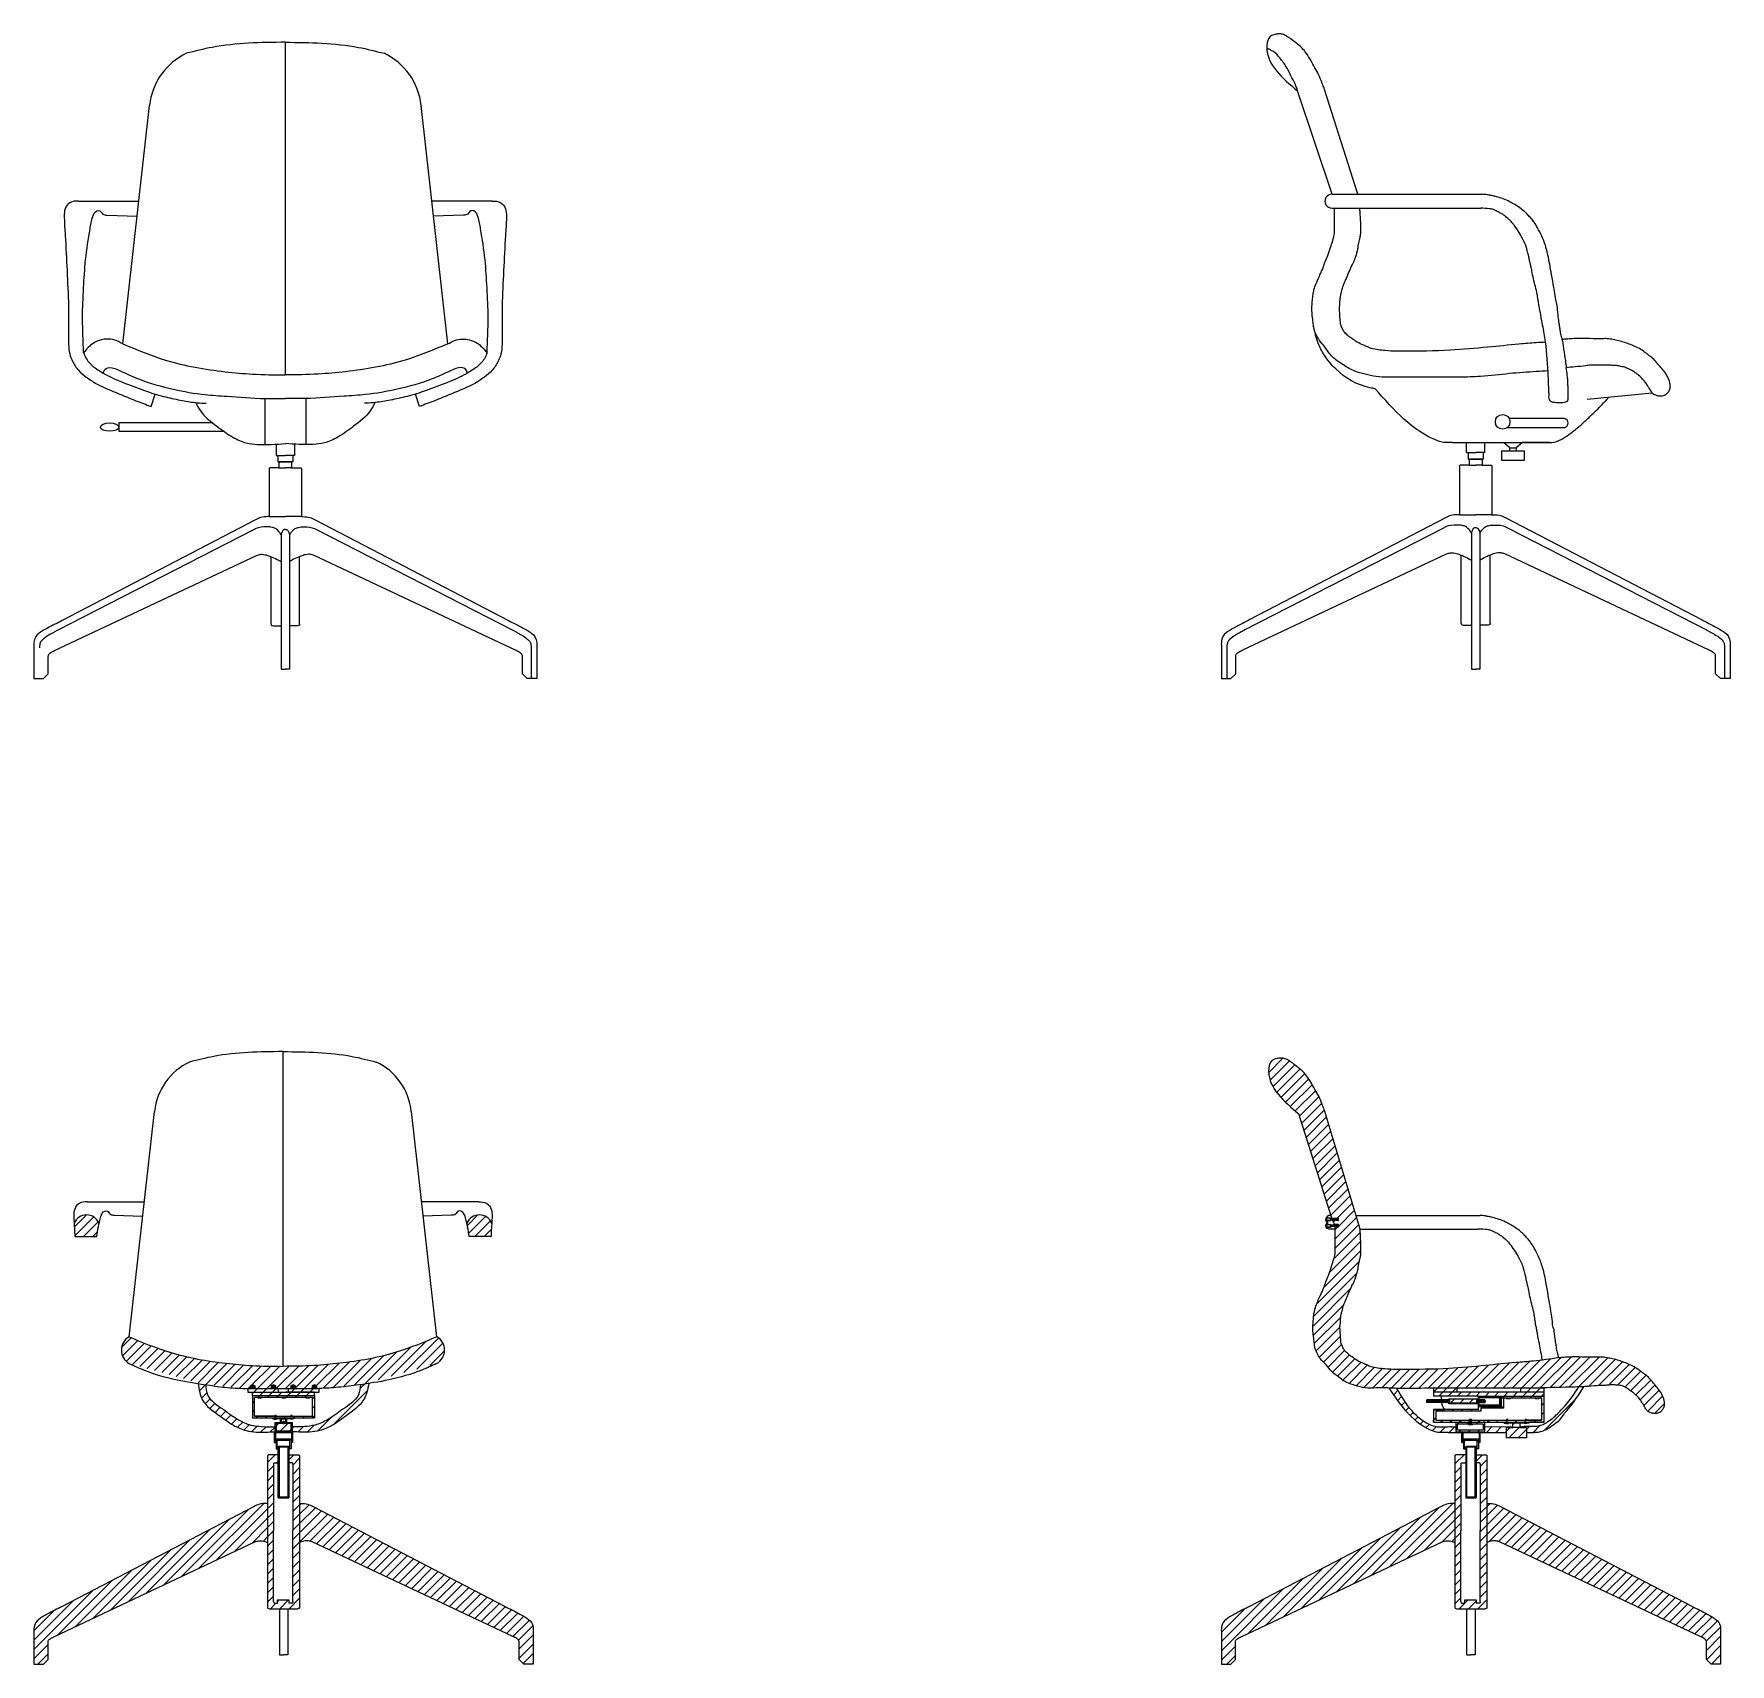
# Model space of a CAD drawing. Header units: inches. Extents: x 10 to 990, y 10 to 623.
# Drawn here: x 764.5 to 989.7, y 406.2 to 622.6 of the extents above; entities that cross this region are included whole.
import ezdxf

# ---------------------------------------------------------------- set-up
doc = ezdxf.new("R2010")
doc.units = ezdxf.units.IN
doc.header["$MEASUREMENT"] = 0
doc.layers.add('A-ELEV-MBE', color=7, linetype='Continuous', lineweight=18)
pattern_1 = [(45, (854.9898, 43.7848), (-0.6187184, 0.6187184), [])]

msp = doc.modelspace()

# ---------------------------------------------------------------- hatches: boundary and pattern name
h = msp.add_hatch()
h.set_pattern_fill('ANSI31', color=256, scale=7)
h.set_pattern_definition(pattern_1)
edge = h.paths.add_edge_path()
edge.add_spline(control_points=[(935.93, 479.41), (935.9, 479.5), (935.8, 479.82), (935.51, 480.44), (935.2, 481.32), (934.67, 482.25), (934.16, 483.2), (933.61, 484.05), (933.07, 484.79), (932.35, 485.34), (931.77, 485.82), (931.21, 486.23), (930.75, 486.5), (930.31, 486.64), (929.89, 486.63), (929.45, 486.59), (928.89, 486.39), (928.54, 485.92), (928.44, 485.42), (928.41, 485.08), (928.41, 482.6), (930.42, 480.9), (932.4, 479.22)], knot_values=[0, 0, 0, 0, 0.297093, 0.987761, 2.069509, 3.087603, 4.197888, 5.290955, 6.137276, 6.920526, 7.979804, 8.389054, 9.020254, 9.561857, 9.742449, 10.28128, 10.901838, 11.452044, 11.961874, 12.395524, 12.471083, 19.403403, 19.403403, 19.403403, 19.403403], degree=3, periodic=0)
edge.add_line((932.4, 479.22), (936.79, 465.36))
edge.add_line((936.79, 465.36), (937.58, 465.36))
edge.add_line((937.58, 465.36), (937.58, 465.36))
edge.add_line((937.58, 465.36), (937.67, 465.36))
edge.add_line((937.67, 465.36), (937.67, 465.05))
edge.add_line((937.67, 465.05), (937.58, 465.05))
edge.add_line((937.58, 465.05), (936.9, 465.04))
edge.add_line((936.9, 465.04), (937.16, 464.51))
edge.add_line((937.16, 464.51), (937.58, 464.51))
edge.add_line((937.58, 464.51), (937.67, 464.51))
edge.add_line((937.67, 464.51), (937.67, 464.2))
edge.add_line((937.67, 464.2), (937.49, 464.2))
edge.add_line((937.49, 464.2), (937.49, 464.2))
edge.add_line((937.49, 464.2), (937.23, 464.2))
edge.add_spline(control_points=[(937.23, 464.2), (937.23, 464.11), (937.23, 464.03), (937.23, 463.94)], knot_values=[1.639603, 1.639603, 1.639603, 1.639603, 1.898864, 1.898864, 1.898864, 1.898864], degree=3, periodic=0)
edge.add_spline(control_points=[(937.23, 463.94), (937.23, 463.39), (937.24, 462.85), (937.24, 462.3)], knot_values=[0, 0, 0, 0, 1.639603, 1.639603, 1.639603, 1.639603], degree=3, periodic=0)
edge.add_spline(control_points=[(937.24, 462.3), (937.23, 461.95), (937.23, 461.42), (937.27, 460.54), (936.99, 459.72), (936.7, 458.75), (936.41, 457.81), (936, 456.97), (935.74, 456.09), (935.43, 455.43), (935.23, 455.01), (935.18, 454.9)], knot_values=[0, 0, 0, 0, 1.04848, 1.599377, 2.625236, 3.592159, 4.659997, 5.56785, 6.377238, 7.404135, 7.769077, 7.769077, 7.769077, 7.769077], degree=3, periodic=0)
edge.add_spline(control_points=[(935.18, 454.9), (934.95, 454.37), (934.63, 453.65), (934.41, 452.64), (934.37, 452.09), (934.31, 451.63), (934.3, 451.35), (934.29, 451.12), (934.29, 451), (934.29, 450.94)], knot_values=[0, 0, 0, 0, 1.723343, 2.347355, 3.09391, 3.387219, 3.732358, 3.926576, 4.086861, 4.086861, 4.086861, 4.086861], degree=3, periodic=0)
edge.add_spline(control_points=[(934.29, 450.94), (934.29, 450.68), (934.29, 450.1), (934.43, 449.29), (934.48, 448.58), (934.56, 448.11), (934.66, 447.89), (934.69, 447.82)], knot_values=[0, 0, 0, 0, 0.791298, 1.749283, 2.438008, 2.936946, 3.157873, 3.157873, 3.157873, 3.157873], degree=3, periodic=0)
edge.add_spline(control_points=[(934.69, 447.82), (934.8, 447.58), (934.98, 447.18), (935.39, 446.47), (936.14, 445.91), (936.77, 444.93), (937.65, 444.34), (938.58, 443.56), (939.82, 443.19), (941.23, 442.73), (942.7, 442.85), (944.13, 442.84), (946.68, 442.71), (948.72, 442.77), (950.31, 442.81)], knot_values=[0, 0, 0, 0, 0.823687, 1.302436, 2.448821, 3.559174, 4.745656, 5.57416, 7.189515, 8.54856, 10.014109, 11.525954, 12.875803, 17.648236, 17.648236, 17.648236, 17.648236], degree=3, periodic=0)
edge.add_line((950.31, 442.81), (953.45, 442.81))
edge.add_line((953.45, 442.81), (961.83, 442.81))
edge.add_line((961.83, 442.81), (964.14, 442.81))
edge.add_spline(control_points=[(964.14, 442.81), (965.79, 442.86), (967.88, 442.92), (970.5, 442.98), (971.85, 443.13), (972.76, 443.16), (973.13, 443.17)], knot_values=[0, 0, 0, 0, 4.932782, 6.270744, 7.876595, 8.993678, 8.993678, 8.993678, 8.993678], degree=3, periodic=0)
edge.add_spline(control_points=[(973.13, 443.17), (973.32, 443.19), (973.61, 443.21), (974.08, 443.27), (974.58, 443.2), (975.37, 443.17), (976.08, 442.73), (976.94, 442.12), (977.57, 441.52), (978, 440.86), (978.21, 440.5), (978.41, 440.22), (978.5, 439.99), (978.59, 439.88), (978.62, 439.85)], knot_values=[0, 0, 0, 0, 0.582999, 0.856933, 1.424724, 2.080868, 3.211063, 3.830523, 5.261831, 5.773945, 6.184514, 6.511563, 6.804839, 6.926606, 6.926606, 6.926606, 6.926606], degree=3, periodic=0)
edge.add_spline(control_points=[(978.62, 439.85), (978.69, 439.8), (978.81, 439.69), (979.03, 439.58), (979.23, 439.53), (979.48, 439.47), (979.7, 439.47), (979.98, 439.49), (980.22, 439.55), (980.46, 439.7), (980.63, 439.87), (980.79, 440.03), (980.88, 440.24), (980.97, 440.46), (980.96, 440.62), (980.96, 440.69)], knot_values=[0, 0, 0, 0, 0.260715, 0.491207, 0.729652, 0.867778, 1.257211, 1.402001, 1.711037, 1.977612, 2.240579, 2.433223, 2.663994, 2.909595, 3.131469, 3.131469, 3.131469, 3.131469], degree=3, periodic=0)
edge.add_spline(control_points=[(980.96, 440.69), (980.96, 440.77), (980.97, 441.15), (980.74, 441.81), (980.15, 442.77), (979.38, 443.56), (978.75, 444.36), (978.16, 444.75), (977.62, 445.2), (976.96, 445.65), (976.2, 445.99), (975.45, 446.29), (974.68, 446.55), (974.15, 446.67), (973.87, 446.73)], knot_values=[0, 0, 0, 0, 0.243247, 1.128617, 2.023451, 3.608742, 4.441636, 5.038667, 5.73134, 6.554598, 7.424538, 8.213461, 8.985069, 9.845889, 9.845889, 9.845889, 9.845889], degree=3, periodic=0)
edge.add_spline(control_points=[(973.87, 446.73), (973.76, 446.76), (973.39, 446.84), (972.81, 446.93), (971.93, 446.91), (970.73, 446.92), (969.43, 446.95), (968.26, 446.93), (967.51, 446.87), (967.07, 446.83), (966.9, 446.82)], knot_values=[0, 0, 0, 0, 0.332757, 1.149234, 1.765984, 2.969036, 4.729182, 5.687474, 6.469277, 6.992706, 6.992706, 6.992706, 6.992706], degree=3, periodic=0)
edge.add_spline(control_points=[(966.9, 446.82), (965.78, 446.66), (963.9, 446.39), (960.66, 446.17), (956.95, 445.77), (951.89, 445.31), (947.97, 445.27), (945.69, 445.27), (945.51, 445.27)], knot_values=[0, 0, 0, 0, 3.404933, 5.678474, 9.728227, 14.6167, 20.920223, 21.459284, 21.459284, 21.459284, 21.459284], degree=3, periodic=0)
edge.add_spline(control_points=[(945.51, 445.27), (945.45, 445.27), (944.88, 445.27), (943.72, 445.37), (942.24, 445.49), (941.37, 445.9), (941.05, 446.06)], knot_values=[0, 0, 0, 0, 0.192568, 1.688804, 3.512674, 4.564886, 4.564886, 4.564886, 4.564886], degree=3, periodic=0)
edge.add_spline(control_points=[(941.05, 446.06), (940.97, 446.09), (940.6, 446.23), (940.01, 446.56), (939.43, 446.99), (938.94, 447.37), (938.52, 447.7), (938.27, 448.21), (938.03, 448.65), (937.99, 449.18), (937.96, 449.51), (937.94, 449.7)], knot_values=[0, 0, 0, 0, 0.264883, 1.203997, 1.998412, 2.436765, 3.077585, 3.562893, 4.134581, 4.550826, 5.126723, 5.126723, 5.126723, 5.126723], degree=3, periodic=0)
edge.add_spline(control_points=[(937.94, 449.7), (937.94, 449.78), (937.93, 449.99), (937.92, 450.27), (937.88, 450.54), (937.88, 450.77), (937.88, 450.94), (937.88, 451.04), (937.88, 451.05)], knot_values=[0, 0, 0, 0, 0.246187, 0.620051, 0.856234, 1.059451, 1.305326, 1.358645, 1.358645, 1.358645, 1.358645], degree=3, periodic=0)
edge.add_spline(control_points=[(937.88, 451.05), (937.9, 451.19), (937.93, 451.43), (937.94, 451.85), (937.98, 452.24), (938.04, 452.59), (938.09, 452.85), (938.19, 453.2), (938.26, 453.47), (938.31, 453.67)], knot_values=[0, 0, 0, 0, 0.402733, 0.730575, 1.2746, 1.568624, 1.807833, 2.042325, 2.661054, 2.661054, 2.661054, 2.661054], degree=3, periodic=0)
edge.add_spline(control_points=[(938.31, 453.67), (938.34, 453.75), (938.39, 453.91), (938.47, 454.12), (938.59, 454.32), (938.68, 454.55), (938.98, 455.32), (939.29, 456), (939.56, 456.59)], knot_values=[0, 0, 0, 0, 0.241046, 0.502479, 0.68752, 0.937521, 1.241549, 3.173911, 3.173911, 3.173911, 3.173911], degree=3, periodic=0)
edge.add_spline(control_points=[(939.56, 456.59), (939.6, 456.64), (939.67, 456.75), (939.76, 456.94), (939.85, 457.2), (939.98, 457.56), (940.11, 458.02), (940.27, 458.54), (940.31, 458.9), (940.33, 459.09)], knot_values=[0, 0, 0, 0, 0.185992, 0.407128, 0.613316, 1.007989, 1.561598, 2.054039, 2.633981, 2.633981, 2.633981, 2.633981], degree=3, periodic=0)
edge.add_spline(control_points=[(940.33, 459.09), (940.34, 459.16), (940.38, 459.3), (940.43, 459.53), (940.5, 459.79), (940.55, 460.09), (940.61, 460.37), (940.68, 460.99), (940.68, 461.51), (940.67, 461.95)], knot_values=[0, 0, 0, 0, 0.215075, 0.424145, 0.712187, 1.035138, 1.316391, 1.589665, 2.892977, 2.892977, 2.892977, 2.892977], degree=3, periodic=0)
edge.add_line((940.67, 461.95), (940.54, 463.93))
edge.add_line((940.54, 463.93), (935.93, 479.41))
h = msp.add_hatch()
h.set_pattern_fill('ANSI31', color=256, scale=7)
edge = h.paths.add_edge_path()
edge.add_spline(control_points=[(793.83, 422.38), (793.91, 422.41), (794.08, 422.46), (794.32, 422.53), (794.62, 422.53), (794.94, 422.49), (795.26, 422.4), (795.44, 422.34), (795.51, 422.31)], knot_values=[0, 0, 0, 0, 0.261248, 0.527788, 0.746291, 1.159919, 1.498994, 1.723668, 1.723668, 1.723668, 1.723668], degree=3, periodic=0)
edge.add_line((795.51, 422.31), (795.51, 427.5))
edge.add_spline(control_points=[(795.51, 427.5), (795.44, 427.5), (795.07, 427.5), (794.44, 427.44), (793.93, 427.19), (793.7, 427.08)], knot_values=[0, 0, 0, 0, 0.195656, 1.108216, 1.877017, 1.877017, 1.877017, 1.877017], degree=3, periodic=0)
edge.add_line((793.7, 427.08), (768.22, 413.81))
edge.add_spline(control_points=[(768.22, 413.81), (767.56, 413.47), (766.68, 413.01), (765.48, 412.38), (764.68, 411.82), (764.48, 411.03), (764.49, 410.64), (764.49, 410.55)], knot_values=[0, 0, 0, 0, 2.216049, 2.969979, 4.104158, 4.99479, 5.270505, 5.270505, 5.270505, 5.270505], degree=3, periodic=0)
edge.add_line((764.49, 410.55), (764.49, 406.15))
edge.add_line((764.49, 406.15), (765.75, 406.15))
edge.add_line((765.75, 406.15), (766.37, 406.75))
edge.add_line((766.37, 406.75), (766.37, 408.69))
edge.add_spline(control_points=[(766.37, 408.69), (766.37, 408.73), (766.37, 408.85), (766.37, 409.03), (766.38, 409.32), (766.72, 409.6), (767.02, 409.74), (767.2, 409.83)], knot_values=[0, 0, 0, 0, 0.130283, 0.359169, 0.54145, 0.962798, 1.560758, 1.560758, 1.560758, 1.560758], degree=3, periodic=0)
edge.add_line((767.2, 409.83), (793.83, 422.38))
edge = h.paths.add_edge_path()
edge.add_spline(control_points=[(801.57, 427.08), (801.34, 427.19), (800.83, 427.44), (800.19, 427.5), (799.82, 427.5), (799.76, 427.5)], knot_values=[0, 0, 0, 0, 0.768801, 1.681361, 1.877017, 1.877017, 1.877017, 1.877017], degree=3, periodic=0)
edge.add_line((799.76, 427.5), (799.76, 422.31))
edge.add_spline(control_points=[(799.76, 422.31), (799.83, 422.34), (800.01, 422.4), (800.32, 422.49), (800.64, 422.53), (800.94, 422.53), (801.19, 422.46), (801.35, 422.41), (801.44, 422.38)], knot_values=[0, 0, 0, 0, 0.224673, 0.563749, 0.977376, 1.19588, 1.462419, 1.723668, 1.723668, 1.723668, 1.723668], degree=3, periodic=0)
edge.add_line((801.44, 422.38), (828.25, 409.74))
edge.add_spline(control_points=[(828.07, 409.83), (828.24, 409.74), (828.54, 409.6), (828.88, 409.32), (828.89, 409.03), (828.89, 408.85), (828.89, 408.73), (828.89, 408.69)], knot_values=[0, 0, 0, 0, 0.59796, 1.019308, 1.201589, 1.430475, 1.560758, 1.560758, 1.560758, 1.560758], degree=3, periodic=0)
edge.add_line((828.89, 408.69), (828.89, 406.75))
edge.add_line((828.89, 406.75), (829.52, 406.15))
edge.add_line((829.52, 406.15), (830.77, 406.15))
edge.add_line((830.77, 406.15), (830.77, 410.55))
edge.add_spline(control_points=[(830.77, 410.55), (830.78, 410.64), (830.78, 411.03), (830.58, 411.82), (829.78, 412.38), (828.58, 413.01), (827.7, 413.47), (827.04, 413.81)], knot_values=[0, 0, 0, 0, 0.275715, 1.166347, 2.300526, 3.054456, 5.270505, 5.270505, 5.270505, 5.270505], degree=3, periodic=0)
edge.add_line((827.04, 413.81), (801.57, 427.08))
edge = h.paths.add_edge_path()
edge.add_spline(control_points=[(772.84, 462.93), (772.91, 463.51), (772.99, 464.09), (773.12, 464.69)], knot_values=[0, 0, 0, 0, 1.823628, 1.823628, 1.823628, 1.823628], degree=3, periodic=0)
edge.add_arc((771.47, 464.04), 1.77, 21.4575, 158.5425)
edge.add_spline(control_points=[(769.82, 464.69), (769.85, 464.2), (769.89, 463.61), (769.9, 463.03), (769.91, 462.93)], knot_values=[3.965779, 3.965779, 3.965779, 3.965779, 5.430462, 5.726953, 5.726953, 5.726953, 5.726953], degree=3, periodic=0)
edge.add_line((769.91, 462.93), (772.84, 462.93))
edge = h.paths.add_edge_path()
edge.add_spline(control_points=[(821.97, 464.69), (822.1, 464.09), (822.18, 463.51), (822.25, 462.93)], knot_values=[0, 0, 0, 0, 1.823628, 1.823628, 1.823628, 1.823628], degree=3, periodic=0)
edge.add_line((822.25, 462.93), (825.19, 462.93))
edge.add_spline(control_points=[(825.19, 462.93), (825.19, 463.03), (825.2, 463.61), (825.24, 464.2), (825.27, 464.69)], knot_values=[3.965779, 3.965779, 3.965779, 3.965779, 4.26227, 5.726953, 5.726953, 5.726953, 5.726953], degree=3, periodic=0)
edge.add_arc((823.62, 464.04), 1.77, 21.4575, 158.5425)
h = msp.add_hatch()
h.set_pattern_fill('ANSI31', color=256, scale=7)
edge = h.paths.add_edge_path()
edge.add_spline(control_points=[(802.35, 442.74), (803.2, 442.78), (804.96, 442.88), (808.05, 443.28), (811.79, 443.86), (815.27, 444.82), (817.3, 445.76), (817.95, 446.06)], knot_values=[0, 0, 0, 0, 2.5592, 5.292479, 9.337322, 13.915356, 16.05454, 16.05454, 16.05454, 16.05454], degree=3, periodic=0)
edge.add_arc((816.97, 447.84), 2.03, 298.7385, 420.8161)
edge.add_spline(control_points=[(817.96, 449.61), (816.19, 448.87), (812.07, 447.15), (806.49, 446.2), (801.45, 445.75), (798.92, 445.71), (797.55, 445.69)], knot_values=[0, 0, 0, 0, 5.752287, 13.370302, 16.833237, 20.948242, 20.948242, 20.948242, 20.948242], degree=3, periodic=0)
edge.add_spline(control_points=[(797.55, 445.69), (796.17, 445.71), (793.65, 445.75), (788.6, 446.2), (783.02, 447.15), (778.9, 448.87), (777.13, 449.61)], knot_values=[0, 0, 0, 0, 4.115005, 7.57794, 15.195956, 20.948242, 20.948242, 20.948242, 20.948242], degree=3, periodic=0)
edge.add_arc((778.12, 447.84), 2.03, 119.1839, 241.2615)
edge.add_spline(control_points=[(777.14, 446.06), (777.79, 445.76), (779.82, 444.82), (783.3, 443.85), (787.05, 443.3), (790.17, 442.82), (791.98, 442.77), (792.88, 442.74)], knot_values=[0, 0, 0, 0, 2.139184, 6.717219, 10.762062, 13.499064, 16.18973, 16.18973, 16.18973, 16.18973], degree=3, periodic=0)
edge.add_line((792.88, 442.74), (793.21, 442.74))
edge.add_line((793.21, 442.74), (793.21, 442.85))
edge.add_line((793.21, 442.85), (793.21, 442.94))
edge.add_line((793.21, 442.94), (793.21, 443.03))
edge.add_line((793.21, 443.03), (793.21, 443.12))
edge.add_line((793.21, 443.12), (793.51, 443.23))
edge.add_line((793.51, 443.23), (793.84, 443.12))
edge.add_line((793.84, 443.12), (793.84, 443.03))
edge.add_line((793.84, 443.03), (793.84, 442.94))
edge.add_line((793.84, 442.94), (793.84, 442.85))
edge.add_line((793.84, 442.85), (793.84, 442.74))
edge.add_line((793.84, 442.74), (795.99, 442.74))
edge.add_line((795.99, 442.74), (795.99, 442.85))
edge.add_line((795.99, 442.85), (795.99, 442.94))
edge.add_line((795.99, 442.94), (795.99, 443.03))
edge.add_line((795.99, 443.03), (795.99, 443.12))
edge.add_line((795.99, 443.12), (796.29, 443.23))
edge.add_line((796.29, 443.23), (796.62, 443.12))
edge.add_line((796.62, 443.12), (796.62, 443.03))
edge.add_line((796.62, 443.03), (796.62, 442.94))
edge.add_line((796.62, 442.94), (796.62, 442.85))
edge.add_line((796.62, 442.85), (796.62, 442.74))
edge.add_line((796.62, 442.74), (798.29, 442.74))
edge.add_line((798.29, 442.74), (798.59, 442.74))
edge.add_line((798.59, 442.74), (798.59, 442.85))
edge.add_line((798.59, 442.85), (798.59, 442.94))
edge.add_line((798.59, 442.94), (798.59, 443.03))
edge.add_line((798.59, 443.03), (798.59, 443.12))
edge.add_line((798.59, 443.12), (798.89, 443.23))
edge.add_line((798.89, 443.23), (799.22, 443.12))
edge.add_line((799.22, 443.12), (799.22, 443.03))
edge.add_line((799.22, 443.03), (799.22, 442.94))
edge.add_line((799.22, 442.94), (799.22, 442.85))
edge.add_line((799.22, 442.85), (799.22, 442.74))
edge.add_line((799.22, 442.74), (801.43, 442.74))
edge.add_line((801.43, 442.74), (801.43, 442.85))
edge.add_line((801.43, 442.85), (801.43, 442.94))
edge.add_line((801.43, 442.94), (801.43, 443.03))
edge.add_line((801.43, 443.03), (801.43, 443.12))
edge.add_line((801.43, 443.12), (801.73, 443.23))
edge.add_line((801.73, 443.23), (802.06, 443.12))
edge.add_line((802.06, 443.12), (802.06, 443.03))
edge.add_line((802.06, 443.03), (802.06, 442.94))
edge.add_line((802.06, 442.94), (802.06, 442.85))
edge.add_line((802.06, 442.85), (802.06, 442.74))
edge.add_line((802.06, 442.74), (802.35, 442.74))
edge = h.paths.add_edge_path()
edge.add_spline(control_points=[(796.42, 437.01), (795.63, 436.97), (794.36, 436.91), (792.49, 437.12), (790.74, 437.92), (788.9, 439.34), (786.66, 440.85), (786.41, 442.6), (786.3, 443.38)], knot_values=[0, 0, 0, 0, 2.393381, 3.791658, 5.61141, 8.052947, 10.889306, 13.151921, 13.151921, 13.151921, 13.151921], degree=3, periodic=0)
edge.add_spline(control_points=[(792.88, 442.74), (791.98, 442.77), (790.17, 442.82), (787.05, 443.3), (783.3, 443.85), (779.82, 444.82), (777.79, 445.76), (777.14, 446.06)], knot_values=[0, 0, 0, 0, 2.690666, 5.427668, 9.472511, 14.050546, 16.18973, 16.18973, 16.18973, 16.18973], degree=3, periodic=0)
edge.add_spline(control_points=[(787.24, 443.26), (787.29, 442.79), (787.47, 441.35), (789.58, 440.09), (791.38, 438.65), (793.14, 437.85), (794.82, 437.67), (795.89, 437.66), (796.49, 437.66)], knot_values=[0, 0, 0, 0, 1.370138, 4.206497, 6.648034, 8.467785, 9.866063, 11.675783, 11.675783, 11.675783, 11.675783], degree=3, periodic=0)
edge.add_line((796.49, 437.66), (796.49, 437.01))
edge.add_line((796.49, 437.01), (796.42, 437.01))
edge = h.paths.add_edge_path()
edge.add_spline(control_points=[(798.84, 437.01), (799.58, 436.97), (800.79, 436.91), (802.6, 437.12), (804.35, 437.92), (806.21, 439.34), (808.39, 440.89), (808.8, 442.62), (808.92, 443.43)], knot_values=[0, 0, 0, 0, 2.219374, 3.617651, 5.437403, 7.87894, 10.715299, 13.060626, 13.060626, 13.060626, 13.060626], degree=3, periodic=0)
edge.add_spline(control_points=[(802.35, 442.74), (803.2, 442.78), (804.96, 442.88), (808.05, 443.28), (811.79, 443.86), (815.27, 444.82), (817.3, 445.76), (817.95, 446.06)], knot_values=[0, 0, 0, 0, 2.5592, 5.292479, 9.337322, 13.915356, 16.05454, 16.05454, 16.05454, 16.05454], degree=3, periodic=0)
edge.add_spline(control_points=[(807.85, 443.26), (807.8, 442.79), (807.63, 441.35), (805.51, 440.09), (803.71, 438.65), (801.95, 437.85), (800.33, 437.67), (799.32, 437.67), (798.77, 437.68)], knot_values=[0, 0, 0, 0, 1.370138, 4.206497, 6.648034, 8.467785, 9.866063, 11.507435, 11.507435, 11.507435, 11.507435], degree=3, periodic=0)
edge.add_line((798.77, 437.68), (798.77, 437.01))
edge.add_line((798.77, 437.01), (798.84, 437.01))
h = msp.add_hatch()
h.set_pattern_fill('ANSI31', color=256, scale=7)
edge = h.paths.add_edge_path()
edge.add_spline(control_points=[(799.76, 433.75), (799.76, 433.79), (799.77, 433.85), (799.71, 433.91), (799.62, 433.94), (799.5, 433.94), (799.34, 433.94), (799.18, 433.94), (798.98, 433.94), (798.7, 433.94), (798.47, 433.94), (798.32, 433.94)], knot_values=[0, 0, 0, 0, 0.114966, 0.167364, 0.252714, 0.389129, 0.534751, 0.71618, 0.885675, 1.117239, 1.564046, 1.564046, 1.564046, 1.564046], degree=3, periodic=0)
edge.add_line((798.32, 433.94), (798.32, 432.9))
edge.add_line((798.32, 432.9), (798.73, 432.9))
edge.add_spline(control_points=[(798.61, 432.9), (798.71, 432.89), (798.86, 432.88), (798.87, 432.74), (798.87, 432.69)], knot_values=[0, 0, 0, 0, 0.242622, 0.379931, 0.379931, 0.379931, 0.379931], degree=3, periodic=0)
edge.add_line((798.87, 432.69), (798.87, 423.91))
edge.add_line((798.87, 423.91), (798.87, 414.33))
edge.add_spline(control_points=[(798.87, 414.45), (798.87, 414.39), (798.86, 414.25), (798.71, 414.24), (798.61, 414.24)], knot_values=[0, 0, 0, 0, 0.137309, 0.379931, 0.379931, 0.379931, 0.379931], degree=3, periodic=0)
edge.add_line((798.61, 414.24), (798.31, 414.24))
edge.add_line((798.31, 414.24), (798.31, 414.68))
edge.add_line((798.31, 414.68), (796.81, 414.68))
edge.add_line((796.81, 414.68), (796.81, 414.24))
edge.add_line((796.81, 414.24), (796.44, 414.24))
edge.add_spline(control_points=[(796.56, 414.24), (796.47, 414.24), (796.31, 414.25), (796.31, 414.39), (796.31, 414.45)], knot_values=[0, 0, 0, 0, 0.242622, 0.379931, 0.379931, 0.379931, 0.379931], degree=3, periodic=0)
edge.add_line((796.31, 414.45), (796.31, 423.91))
edge.add_line((796.31, 423.91), (796.31, 432.81))
edge.add_spline(control_points=[(796.31, 432.69), (796.31, 432.74), (796.31, 432.88), (796.47, 432.89), (796.56, 432.9)], knot_values=[0, 0, 0, 0, 0.137309, 0.379931, 0.379931, 0.379931, 0.379931], degree=3, periodic=0)
edge.add_line((796.56, 432.9), (796.93, 432.9))
edge.add_line((796.93, 432.9), (796.93, 433.94))
edge.add_spline(control_points=[(796.93, 433.94), (796.79, 433.94), (796.56, 433.94), (796.28, 433.94), (796.09, 433.94), (795.92, 433.94), (795.77, 433.94), (795.65, 433.94), (795.56, 433.91), (795.5, 433.85), (795.5, 433.79), (795.51, 433.75)], knot_values=[0, 0, 0, 0, 0.435614, 0.667177, 0.836673, 1.018101, 1.163724, 1.300139, 1.385489, 1.437886, 1.552852, 1.552852, 1.552852, 1.552852], degree=3, periodic=0)
edge.add_line((795.51, 433.75), (795.51, 413.72))
edge.add_spline(control_points=[(795.51, 413.72), (795.51, 413.67), (795.51, 413.53), (795.66, 413.52), (795.76, 413.51)], knot_values=[0, 0, 0, 0, 0.137309, 0.379931, 0.379931, 0.379931, 0.379931], degree=3, periodic=0)
edge.add_line((795.76, 413.51), (799.51, 413.51))
edge.add_spline(control_points=[(799.51, 413.51), (799.6, 413.52), (799.76, 413.53), (799.76, 413.67), (799.76, 413.72)], knot_values=[0, 0, 0, 0, 0.242622, 0.379931, 0.379931, 0.379931, 0.379931], degree=3, periodic=0)
edge.add_line((799.76, 413.72), (799.76, 433.75))
h.paths.add_polyline_path([(798.62, 436.06), (796.65, 436.06), (796.65, 434.72), (796.93, 434.72), (796.93, 434.86), (796.79, 434.86), (796.78, 435.91), (798.47, 435.91), (798.47, 434.86), (798.32, 434.85), (798.32, 434.72), (798.62, 434.72)])
h.paths.add_polyline_path([(798.84, 437.01), (796.42, 437.01), (796.42, 435.58), (796.65, 435.58), (796.65, 435.72), (796.57, 435.72), (796.57, 436.89), (798.7, 436.89), (798.7, 435.72), (798.62, 435.72), (798.62, 435.58), (798.84, 435.58)])
h.paths.add_polyline_path([(798.77, 438.24), (798, 438.24), (797.91, 438.24), (797.67, 438.24), (797.67, 438.21), (797.67, 438.11), (797.7, 438.11), (797.7, 438.07), (797.53, 438.07), (797.53, 438.11), (797.56, 438.11), (797.56, 438.24), (797.22, 438.24), (796.49, 438.24), (796.49, 437.01), (798.77, 437.01)])
h.paths.add_polyline_path([(798, 438.74), (797.22, 438.74), (797.22, 438.24), (797.56, 438.24), (797.56, 438.26), (797.56, 438.32), (797.29, 438.32), (797.29, 438.67), (797.91, 438.67), (797.91, 438.32), (797.71, 438.32), (797.67, 438.32), (797.67, 438.3), (797.67, 438.24), (797.91, 438.24), (798, 438.24)])
h.paths.add_polyline_path([(801.74, 441.83), (793.5, 441.83), (793.5, 438.84), (801.74, 438.84)])
h.paths.add_polyline_path([(793.78, 439.08), (793.78, 441.54), (801.46, 441.54), (801.46, 439.08)], flags=16)
h.paths.add_polyline_path([(798.76, 439.08), (798.6, 439.08), (798.6, 439.12), (798.6, 439.16), (798.68, 439.18), (798.76, 439.16), (798.76, 439.12)], flags=16)
h.paths.add_polyline_path([(796.64, 439.08), (796.48, 439.08), (796.48, 439.12), (796.48, 439.16), (796.56, 439.18), (796.64, 439.16), (796.64, 439.12)], flags=16)
h.paths.add_polyline_path([(799.01, 438.84), (796.21, 438.84), (796.21, 438.74), (799.01, 438.74)])
h.paths.add_polyline_path([(796.94, 442.74), (792.88, 442.74), (792.88, 442.26), (793.5, 442.26), (796.94, 442.26)])
h.paths.add_polyline_path([(802.35, 442.74), (798.29, 442.74), (798.29, 442.26), (801.74, 442.26), (802.35, 442.26)])
h.paths.add_polyline_path([(801.74, 442.26), (793.5, 442.26), (793.5, 441.83), (801.74, 441.83)])
h.paths.add_polyline_path([(798.32, 434.85), (798.32, 434.85), (798.32, 435.09), (796.93, 435.09), (796.93, 428.24), (798.32, 428.24)])
h.paths.add_polyline_path([(797.04, 434.97), (798.19, 434.97), (798.19, 428.36), (797.04, 428.36)], flags=16)
h = msp.add_hatch()
h.set_pattern_fill('ANSI31', color=256, scale=7)
h.set_pattern_definition(pattern_1)
edge = h.paths.add_edge_path()
edge.add_line((953.24, 437.65), (952.7, 437.65))
edge.add_spline(control_points=[(952.7, 437.65), (952.38, 437.64), (951.76, 437.61), (950.89, 437.58), (948.5, 438.21), (947.16, 439.97), (946.07, 441.69)], knot_values=[0, 0, 0, 0, 0.953687, 1.875103, 2.584403, 8.270897, 8.270897, 8.270897, 8.270897], degree=3, periodic=0)
edge.add_line((946.07, 441.69), (945.57, 441.15))
edge.add_spline(control_points=[(945.57, 441.15), (946.87, 439.36), (948.43, 437.62), (950.83, 436.91), (951.49, 436.87), (951.95, 436.9), (952.24, 436.91)], knot_values=[0, 0, 0, 0, 6.289768, 6.897757, 7.430983, 8.279909, 8.279909, 8.279909, 8.279909], degree=3, periodic=0)
edge.add_line((952.24, 436.91), (954.06, 436.91))
edge.add_line((954.06, 436.91), (954.06, 437.01))
edge.add_line((954.06, 437.01), (956.99, 437.01))
edge.add_arc((956.96, 437.16), 0.149, 280.1357, 364.2376)
edge.add_line((957.11, 437.17), (957.11, 438.26))
edge.add_line((957.11, 438.26), (956.87, 438.26))
edge.add_line((956.87, 438.26), (955.35, 438.26))
edge.add_line((955.35, 438.26), (955.35, 438.2))
edge.add_line((955.35, 438.2), (955.35, 438.03))
edge.add_line((955.35, 438.03), (955.46, 438.03))
edge.add_line((955.46, 438.03), (956.87, 438.03))
edge.add_line((956.87, 438.03), (956.87, 437.23))
edge.add_line((956.87, 437.23), (953.49, 437.23))
edge.add_line((953.49, 437.23), (953.49, 438.03))
edge.add_line((953.49, 438.03), (955.09, 438.03))
edge.add_line((955.09, 438.03), (955.09, 438.26))
edge.add_line((955.09, 438.26), (953.24, 438.26))
edge.add_line((953.24, 438.26), (953.24, 437.65))
h = msp.add_hatch()
h.set_pattern_fill('ANSI31', color=256, scale=7)
h.set_pattern_definition(pattern_1)
h.paths.add_polyline_path([(953.45, 442.81), (950.31, 442.81), (950.31, 442.25), (953.45, 442.25)])
h.paths.add_polyline_path([(964.97, 442.81), (961.83, 442.81), (961.83, 442.25), (964.97, 442.25)])
h.paths.add_polyline_path([(964.97, 442.25), (961.83, 442.25), (950.31, 442.25), (950.31, 441.75), (956.26, 441.75), (964.97, 441.75)])
h.paths.add_polyline_path([(959.99, 437.57), (960.85, 437.57), (960.85, 437.71), (957.11, 437.68), (957.11, 437.17, -0.384374), (956.99, 437.01), (956.48, 437.01), (956.48, 436.91), (959.99, 436.91)])
h.paths.add_polyline_path([(962.65, 437.57), (961.75, 437.57), (960.85, 437.57), (959.99, 437.57), (959.99, 436.91), (959.99, 436.19), (962.65, 436.19)])
h.paths.add_polyline_path([(956.26, 441.39), (952.33, 441.39), (952.33, 441.1), (952.37, 441.1), (952.4, 441.1), (952.4, 441.02), (952.37, 441.02), (952.33, 441.02), (952.33, 440.73), (956.26, 440.73), (956.26, 440.91), (956.13, 440.91), (956.13, 441.24), (956.26, 441.24)])
h.paths.add_polyline_path([(952.51, 441.06), (952.48, 441.02), (952.46, 441.02), (952.42, 441.02), (952.42, 441.1), (952.46, 441.1), (952.48, 441.1)], flags=16)
h.paths.add_polyline_path([(956.36, 441.5), (959.09, 441.5), (959.09, 440.57), (956.37, 440.57), (956.37, 440.73), (956.26, 440.73), (956.26, 440.57), (956.26, 440.45), (959.19, 440.45), (959.19, 441.59), (956.26, 441.59), (956.26, 441.39), (956.36, 441.39)])
h = msp.add_hatch()
h.set_pattern_fill('ANSI31', color=256, scale=7)
h.set_pattern_definition(pattern_1)
h.paths.add_polyline_path([(964.97, 441.75), (959.34, 441.75), (959.34, 440.35), (959.09, 440.35), (956.26, 440.35), (956.26, 439.98), (950.31, 439.98), (950.31, 438.26), (955.09, 438.26), (955.09, 438.54), (950.61, 438.54), (950.61, 439.74), (956.56, 439.74), (956.56, 440.12), (959.59, 440.12), (959.59, 441.48), (964.67, 441.48), (964.67, 438.54), (955.35, 438.54), (955.35, 438.26), (964.97, 438.26)])
h = msp.add_hatch()
h.set_pattern_fill('ANSI31', color=256, scale=7)
h.set_pattern_definition(pattern_1)
edge = h.paths.add_edge_path()
edge.add_spline(control_points=[(962.65, 436.91), (962.74, 436.91), (963.07, 436.91), (963.57, 436.93), (964.23, 436.94), (964.9, 437.14), (965.67, 437.56), (966.47, 438.1), (967.23, 438.72), (967.59, 439.36), (968.55, 440.43), (969.2, 441.36), (969.76, 442.23)], knot_values=[0, 0, 0, 0, 0.247492, 0.988084, 1.525558, 2.217052, 3.064783, 4.141937, 5.104497, 5.978352, 6.319745, 9.398397, 9.398397, 9.398397, 9.398397], degree=3, periodic=0)
edge.add_line((969.76, 442.23), (966.74, 439.37))
edge.add_spline(control_points=[(966.74, 439.37), (966.59, 439.22), (966.2, 438.85), (965.54, 438.4), (964.88, 437.95), (964.19, 437.76), (963.52, 437.75), (962.71, 437.74), (962.13, 437.73), (961.75, 437.72)], knot_values=[0, 0, 0, 0, 0.649419, 1.614098, 2.371571, 3.04525, 3.731076, 4.351197, 5.483406, 5.483406, 5.483406, 5.483406], degree=3, periodic=0)
edge.add_line((961.75, 437.72), (961.75, 437.57))
edge.add_line((961.75, 437.57), (962.65, 437.57))
edge.add_line((962.65, 437.57), (962.65, 436.91))
h = msp.add_hatch()
h.set_pattern_fill('ANSI31', color=256, scale=7)
h.set_pattern_definition(pattern_1)
h.paths.add_polyline_path([(960.85, 438.14), (960.85, 437.57), (961.75, 437.57), (961.75, 438.14)])
h = msp.add_hatch()
h.set_pattern_fill('ANSI31', color=256, scale=7)
h.set_pattern_definition(pattern_1)
edge = h.paths.add_edge_path()
edge.add_spline(control_points=[(953.14, 427.5), (953.08, 427.5), (952.71, 427.5), (952.07, 427.44), (951.56, 427.19), (951.33, 427.08)], knot_values=[0, 0, 0, 0, 0.046585, 0.263861, 0.446909, 0.446909, 0.446909, 0.446909], degree=3, periodic=0)
edge.add_line((951.33, 427.08), (925.86, 413.81))
edge.add_spline(control_points=[(925.86, 413.81), (925.2, 413.47), (924.32, 413.01), (923.12, 412.38), (922.32, 411.82), (922.12, 411.03), (922.12, 410.64), (922.13, 410.55)], knot_values=[0, 0, 0, 0, 0.527631, 0.707138, 0.97718, 1.189236, 1.254882, 1.254882, 1.254882, 1.254882], degree=3, periodic=0)
edge.add_line((922.13, 410.55), (922.13, 406.15))
edge.add_line((922.13, 406.15), (923.38, 406.15))
edge.add_line((923.38, 406.15), (924.01, 406.75))
edge.add_line((924.01, 406.75), (924.01, 408.69))
edge.add_spline(control_points=[(924.01, 408.69), (924.01, 408.73), (924.01, 408.85), (924.01, 409.03), (924.02, 409.32), (924.36, 409.6), (924.66, 409.74), (924.83, 409.83)], knot_values=[0, 0, 0, 0, 0.03102, 0.085516, 0.128917, 0.229238, 0.371609, 0.371609, 0.371609, 0.371609], degree=3, periodic=0)
edge.add_line((924.83, 409.83), (951.46, 422.38))
edge.add_spline(control_points=[(951.46, 422.38), (951.55, 422.41), (951.71, 422.46), (951.95, 422.53), (952.26, 422.53), (952.58, 422.49), (952.89, 422.4), (953.07, 422.34), (953.14, 422.31)], knot_values=[0, 0, 0, 0, 0.062202, 0.125664, 0.177688, 0.276171, 0.356903, 0.410397, 0.410397, 0.410397, 0.410397], degree=3, periodic=0)
edge.add_line((953.14, 422.31), (953.14, 427.5))
edge = h.paths.add_edge_path()
edge.add_spline(control_points=[(959.2, 427.08), (958.97, 427.19), (958.46, 427.44), (957.83, 427.5), (957.46, 427.5), (957.39, 427.5)], knot_values=[0, 0, 0, 0, 0.183048, 0.400324, 0.446909, 0.446909, 0.446909, 0.446909], degree=3, periodic=0)
edge.add_line((957.39, 427.5), (957.39, 422.31))
edge.add_spline(control_points=[(957.39, 422.31), (957.46, 422.34), (957.64, 422.4), (957.96, 422.49), (958.28, 422.53), (958.58, 422.53), (958.82, 422.46), (958.99, 422.41), (959.07, 422.38)], knot_values=[0, 0, 0, 0, 0.053494, 0.134226, 0.232709, 0.284733, 0.348195, 0.410397, 0.410397, 0.410397, 0.410397], degree=3, periodic=0)
edge.add_line((959.07, 422.38), (985.7, 409.83))
edge.add_spline(control_points=[(985.7, 409.83), (985.88, 409.74), (986.18, 409.6), (986.52, 409.32), (986.53, 409.03), (986.53, 408.85), (986.53, 408.73), (986.53, 408.69)], knot_values=[0, 0, 0, 0, 0.142371, 0.242692, 0.286093, 0.340589, 0.371609, 0.371609, 0.371609, 0.371609], degree=3, periodic=0)
edge.add_line((986.53, 408.69), (986.53, 406.75))
edge.add_line((986.53, 406.75), (987.15, 406.15))
edge.add_line((987.15, 406.15), (988.41, 406.15))
edge.add_line((988.41, 406.15), (988.41, 410.55))
edge.add_spline(control_points=[(988.41, 410.55), (988.41, 410.64), (988.42, 411.03), (988.22, 411.82), (987.42, 412.38), (986.22, 413.01), (985.34, 413.47), (984.68, 413.81)], knot_values=[0, 0, 0, 0, 0.065646, 0.277702, 0.547744, 0.727251, 1.254882, 1.254882, 1.254882, 1.254882], degree=3, periodic=0)
edge.add_line((984.68, 413.81), (959.2, 427.08))
edge = h.paths.add_edge_path()
edge.add_spline(control_points=[(953.94, 432.69), (953.95, 432.74), (953.95, 432.88), (954.1, 432.89), (954.2, 432.9)], knot_values=[0, 0, 0, 0, 0.032694, 0.090462, 0.090462, 0.090462, 0.090462], degree=3, periodic=0)
edge.add_line((954.2, 432.9), (954.57, 432.9))
edge.add_line((954.57, 432.9), (954.57, 433.94))
edge.add_spline(control_points=[(954.57, 433.94), (954.42, 433.94), (954.2, 433.94), (953.92, 433.94), (953.72, 433.94), (953.56, 433.94), (953.4, 433.94), (953.28, 433.94), (953.19, 433.91), (953.13, 433.85), (953.14, 433.79), (953.14, 433.75)], knot_values=[0, 0, 0, 0, 0.103716, 0.15885, 0.199206, 0.242403, 0.277075, 0.309554, 0.329876, 0.342351, 0.369726, 0.369726, 0.369726, 0.369726], degree=3, periodic=0)
edge.add_line((953.14, 433.75), (953.14, 413.72))
edge.add_spline(control_points=[(953.14, 413.72), (953.14, 413.67), (953.14, 413.53), (953.3, 413.52), (953.39, 413.51)], knot_values=[0, 0, 0, 0, 0.032694, 0.090462, 0.090462, 0.090462, 0.090462], degree=3, periodic=0)
edge.add_line((953.39, 413.51), (957.14, 413.51))
edge.add_spline(control_points=[(957.14, 413.51), (957.24, 413.52), (957.39, 413.53), (957.39, 413.67), (957.39, 413.72)], knot_values=[0, 0, 0, 0, 0.057768, 0.090462, 0.090462, 0.090462, 0.090462], degree=3, periodic=0)
edge.add_line((957.39, 413.72), (957.39, 433.75))
edge.add_spline(control_points=[(957.39, 433.75), (957.4, 433.79), (957.4, 433.85), (957.34, 433.91), (957.25, 433.94), (957.13, 433.94), (956.98, 433.94), (956.81, 433.94), (956.62, 433.94), (956.33, 433.94), (956.11, 433.94), (955.96, 433.94)], knot_values=[0, 0, 0, 0, 0.027375, 0.03985, 0.060171, 0.092651, 0.127323, 0.17052, 0.210876, 0.26601, 0.372391, 0.372391, 0.372391, 0.372391], degree=3, periodic=0)
edge.add_line((955.96, 433.94), (955.96, 432.9))
edge.add_line((955.96, 432.9), (956.31, 432.9))
edge.add_spline(control_points=[(956.25, 432.9), (956.34, 432.89), (956.5, 432.88), (956.5, 432.74), (956.5, 432.69)], knot_values=[0, 0, 0, 0, 0.057768, 0.090462, 0.090462, 0.090462, 0.090462], degree=3, periodic=0)
edge.add_line((956.5, 432.69), (956.5, 423.91))
edge.add_line((956.5, 423.91), (956.5, 414.45))
edge.add_spline(control_points=[(956.5, 414.45), (956.5, 414.39), (956.5, 414.25), (956.34, 414.24), (956.25, 414.24)], knot_values=[0, 0, 0, 0, 0.032694, 0.090462, 0.090462, 0.090462, 0.090462], degree=3, periodic=0)
edge.add_line((956.25, 414.24), (955.95, 414.24))
edge.add_line((955.95, 414.24), (955.95, 414.68))
edge.add_line((955.95, 414.68), (954.45, 414.68))
edge.add_line((954.45, 414.68), (954.45, 414.24))
edge.add_line((954.45, 414.24), (954.14, 414.24))
edge.add_spline(control_points=[(954.2, 414.24), (954.1, 414.24), (953.95, 414.25), (953.95, 414.39), (953.94, 414.45)], knot_values=[0, 0, 0, 0, 0.057768, 0.090462, 0.090462, 0.090462, 0.090462], degree=3, periodic=0)
edge.add_line((953.94, 414.45), (953.94, 423.91))
edge.add_line((953.94, 423.91), (953.94, 432.69))
h.paths.add_polyline_path([(954.42, 435.91), (956.11, 435.91), (956.11, 434.86), (955.96, 434.85), (955.96, 434.72), (956.11, 434.72), (956.25, 434.72), (956.25, 436.06), (954.28, 436.06), (954.28, 434.72), (954.57, 434.72), (954.57, 434.86), (954.43, 434.86)])
h.paths.add_polyline_path([(955.96, 434.72), (955.96, 434.85), (955.96, 435.09), (954.57, 435.09), (954.57, 428.24), (955.96, 428.24)])
h.paths.add_polyline_path([(954.68, 434.97), (955.83, 434.97), (955.83, 428.36), (954.68, 428.36)], flags=16)

# ---------------------------------------------------------------- linework, layer by layer
for p, q in [((797.86, 577.34), (797.86, 621.53)), ((797.86, 577.34), (797.86, 621.53)), ((936.83, 601.34), (932.23, 615.08)), ((940.26, 601.34), (935.82, 615.27)), ((776.28, 581.48), (779.84, 613.13)), ((819.44, 581.48), (815.88, 613.13)), ((936.83, 601.34), (956.76, 601.34)), ((936.83, 601.34), (940.26, 601.34)), ((770.41, 600.44), (778.41, 600.44)), ((825.31, 600.44), (817.31, 600.44)), ((936.83, 599.51), (956.56, 599.48)), ((940.66, 597.48), (940.52, 599.5)), ((774.19, 598.58), (778.21, 598.41)), ((821.53, 598.58), (817.5, 598.41)), ((780.03, 573.16), (780.57, 574.81)), ((815.68, 573.16), (815.15, 574.81)), ((970.71, 574.13), (979.33, 574.96)), ((795.13, 574.22), (795.13, 568.1)), ((800.59, 574.22), (800.59, 568.1)), ((775.77, 571.02), (788.16, 571.02)), ((775.77, 571.02), (775.77, 569.87)), ((775.77, 569.87), (789.73, 569.87)), ((967.68, 570.34), (960.06, 570.34)), ((967.68, 571.58), (960.34, 571.58)), ((796.64, 568.15), (796.64, 566.67)), ((799.08, 568.15), (799.08, 566.67)), ((952.8, 568.39), (965.76, 568.39)), ((954.67, 567.03), (954.67, 568.39)), ((957.13, 567.03), (957.13, 568.39)), ((960.45, 567.67), (959.59, 568.39)), ((960.45, 567.25), (960.45, 567.67)), ((960.45, 567.67), (961.28, 567.67)), ((962.1, 568.39), (961.28, 567.67)), ((961.28, 567.67), (961.28, 567.25)), ((965.76, 568.39), (962.1, 568.39)), ((796.64, 566.67), (797.86, 566.67)), ((796.86, 566.67), (796.86, 565.8)), ((796.86, 565.8), (797.86, 565.8)), ((797.86, 565.8), (797.01, 565.8)), ((797.01, 565.8), (797.01, 565.02)), ((799.08, 566.67), (797.86, 566.67)), ((798.85, 565.8), (797.86, 565.8)), ((797.86, 565.8), (798.7, 565.8)), ((798.7, 565.8), (798.7, 565.02)), ((798.85, 566.67), (798.85, 565.8)), ((954.67, 567.03), (955.9, 567.03)), ((954.89, 567.03), (954.89, 566.15)), ((954.89, 566.15), (955.9, 566.15)), ((955.9, 566.15), (955.04, 566.15)), ((955.04, 566.15), (955.04, 565.36)), ((955.04, 565.36), (955.9, 565.36)), ((957.13, 567.03), (955.9, 567.03)), ((956.9, 566.15), (955.9, 566.15)), ((955.9, 566.15), (956.75, 566.15)), ((956.75, 565.36), (955.9, 565.36)), ((956.75, 566.15), (956.75, 565.36)), ((956.9, 567.03), (956.9, 566.15)), ((959.37, 565.98), (959.37, 567.25)), ((959.37, 567.25), (961.28, 567.25)), ((962.34, 565.98), (959.37, 565.98)), ((961.28, 567.25), (962.34, 567.25)), ((962.34, 567.25), (962.34, 565.98)), ((795.72, 564.83), (795.72, 558.53)), ((797.01, 565.02), (797.86, 565.02)), ((798.7, 565.02), (797.86, 565.02)), ((800, 564.83), (800, 558.53)), ((953.73, 565.16), (953.73, 558.79)), ((958.06, 565.16), (958.06, 558.79)), ((795.72, 558.53), (797.86, 558.53)), ((800, 558.53), (797.86, 558.53)), ((953.73, 558.79), (955.9, 558.79)), ((958.06, 558.79), (955.9, 558.79)), ((793.62, 556.78), (767.57, 543.41)), ((793.9, 558.11), (768.25, 544.75)), ((801.82, 558.11), (827.47, 544.75)), ((802.1, 556.78), (828.15, 543.41)), ((951.61, 557.02), (925.24, 543.49)), ((951.89, 558.37), (925.93, 544.85)), ((955.32, 556.34), (955.32, 538.35)), ((956.47, 556.34), (956.47, 538.35)), ((959.91, 558.37), (985.87, 544.85)), ((960.19, 557.02), (986.56, 543.49)), ((797.29, 556.11), (797.29, 538.34)), ((798.43, 556.11), (798.43, 538.34)), ((767.22, 540.74), (794.03, 553.38)), ((795.97, 544.25), (795.97, 553.22)), ((799.75, 544.25), (799.75, 553.22)), ((828.5, 540.74), (801.69, 553.38)), ((924.89, 540.79), (952.02, 553.58)), ((953.99, 544.33), (953.99, 553.41)), ((957.81, 544.33), (957.81, 553.41)), ((986.91, 540.79), (959.77, 553.58)), ((796.23, 544.04), (797.29, 544.04)), ((799.49, 544.04), (798.43, 544.04)), ((954.25, 544.13), (955.32, 544.13)), ((957.55, 544.13), (956.47, 544.13)), ((764.49, 541.47), (764.49, 537.05)), ((830.49, 541.13), (830.49, 537.05)), ((831.23, 541.47), (831.23, 537.05)), ((922.13, 541.52), (922.13, 537.05)), ((922.87, 541.18), (922.87, 537.05)), ((988.92, 541.18), (988.92, 537.05)), ((989.67, 541.52), (989.67, 537.05)), ((766.39, 537.65), (766.39, 539.6)), ((797.38, 538.27), (797.86, 538.27)), ((798.34, 538.27), (797.86, 538.27)), ((829.33, 537.65), (829.33, 539.6)), ((924.04, 537.65), (924.04, 539.63)), ((955.41, 538.28), (955.9, 538.28)), ((956.38, 538.28), (955.9, 538.28)), ((987.75, 537.65), (987.75, 539.63)), ((764.49, 537.05), (765.76, 537.05)), ((765.76, 537.05), (766.39, 537.65)), ((829.96, 537.05), (829.33, 537.65)), ((831.23, 537.05), (829.96, 537.05)), ((922.13, 537.05), (923.41, 537.05)), ((923.41, 537.05), (924.04, 537.65)), ((988.39, 537.05), (987.75, 537.65)), ((989.67, 537.05), (988.39, 537.05)), ((797.55, 445.69), (797.55, 487.49)), ((797.55, 445.69), (797.55, 487.49)), ((797.55, 445.69), (797.55, 487.49)), ((936.79, 465.36), (932.4, 479.22)), ((940.54, 463.93), (935.93, 479.41)), ((936.23, 465.62), (936.23, 465.35)), ((936.23, 465.04), (936.23, 464.5)), ((936.23, 464.19), (936.23, 464.06)), ((936.67, 465.74), (936.35, 465.74)), ((936.35, 463.94), (937.24, 463.94)), ((936.79, 465.36), (937.58, 465.36)), ((936.89, 465.05), (937.16, 464.51)), ((937.58, 465.05), (936.89, 465.04)), ((937.58, 464.51), (937.16, 464.51)), ((937.58, 464.2), (937.23, 464.2)), ((940.67, 461.95), (940.54, 463.93)), ((769.91, 462.93), (772.84, 462.93)), ((825.19, 462.93), (822.25, 462.93)), ((792.88, 442.74), (798.29, 442.74)), ((792.88, 442.74), (792.88, 442.26)), ((792.88, 442.26), (793.5, 442.26)), ((793.51, 443.23), (793.21, 443.12)), ((793.84, 443.12), (793.21, 443.12)), ((793.21, 443.12), (793.21, 443.03)), ((793.84, 443.03), (793.21, 443.03)), ((793.21, 443.03), (793.21, 442.94)), ((793.84, 442.94), (793.21, 442.94)), ((793.21, 442.94), (793.21, 442.85)), ((793.21, 442.74), (793.21, 442.85)), ((793.21, 442.85), (793.84, 442.85)), ((793.84, 442.74), (793.21, 442.74)), ((793.5, 442.26), (801.74, 442.26)), ((793.5, 441.83), (793.5, 442.26)), ((793.5, 442.26), (797.02, 442.26)), ((793.5, 441.83), (801.74, 441.83)), ((793.5, 441.83), (793.5, 438.84)), ((793.84, 443.12), (793.51, 443.23)), ((801.46, 441.54), (793.78, 441.54)), ((793.78, 439.08), (793.78, 441.54)), ((793.84, 443.03), (793.84, 443.12)), ((793.84, 442.94), (793.84, 443.03)), ((793.84, 442.85), (793.84, 442.94)), ((793.84, 442.85), (793.84, 442.74)), ((794.24, 441.47), (794.24, 441.54)), ((794.65, 441.47), (794.24, 441.47)), ((794.65, 441.54), (794.65, 441.47)), ((796.29, 443.23), (795.99, 443.12)), ((796.62, 443.12), (795.99, 443.12)), ((795.99, 443.12), (795.99, 443.03)), ((796.62, 443.03), (795.99, 443.03)), ((795.99, 443.03), (795.99, 442.94)), ((796.62, 442.94), (795.99, 442.94)), ((795.99, 442.94), (795.99, 442.85)), ((795.99, 442.74), (795.99, 442.85)), ((795.99, 442.85), (796.62, 442.85)), ((796.62, 442.74), (795.99, 442.74)), ((796.62, 443.12), (796.29, 443.23)), ((796.62, 443.03), (796.62, 443.12)), ((796.62, 442.94), (796.62, 443.03)), ((796.62, 442.85), (796.62, 442.94)), ((796.62, 442.85), (796.62, 442.74)), ((796.94, 442.26), (796.94, 442.74)), ((797.45, 441.47), (797.45, 441.54)), ((797.86, 441.47), (797.45, 441.47)), ((797.86, 441.54), (797.86, 441.47)), ((801.74, 442.26), (797.91, 442.26)), ((798.29, 442.26), (798.29, 442.74)), ((798.29, 442.74), (802.35, 442.74)), ((798.89, 443.23), (798.59, 443.12)), ((799.22, 443.12), (798.59, 443.12)), ((798.59, 443.12), (798.59, 443.03)), ((799.22, 443.03), (798.59, 443.03)), ((798.59, 443.03), (798.59, 442.94)), ((799.22, 442.94), (798.59, 442.94)), ((798.59, 442.94), (798.59, 442.85)), ((798.59, 442.74), (798.59, 442.85)), ((798.59, 442.85), (799.22, 442.85)), ((799.22, 442.74), (798.59, 442.74)), ((799.22, 443.12), (798.89, 443.23)), ((799.22, 443.03), (799.22, 443.12)), ((799.22, 442.94), (799.22, 443.03)), ((799.22, 442.85), (799.22, 442.94)), ((799.22, 442.85), (799.22, 442.74)), ((800.62, 441.47), (800.62, 441.54)), ((801.04, 441.47), (800.62, 441.47)), ((801.04, 441.54), (801.04, 441.47)), ((801.73, 443.23), (801.43, 443.12)), ((802.06, 443.12), (801.43, 443.12)), ((801.43, 443.12), (801.43, 443.03)), ((802.06, 443.03), (801.43, 443.03)), ((801.43, 443.03), (801.43, 442.94)), ((802.06, 442.94), (801.43, 442.94)), ((801.43, 442.94), (801.43, 442.85)), ((801.43, 442.74), (801.43, 442.85)), ((801.43, 442.85), (802.06, 442.85)), ((802.06, 442.74), (801.43, 442.74)), ((801.46, 439.08), (801.46, 441.54)), ((802.06, 443.12), (801.73, 443.23)), ((801.74, 441.83), (801.74, 442.26)), ((801.74, 442.26), (802.35, 442.26)), ((801.74, 441.83), (801.74, 438.84)), ((802.06, 443.03), (802.06, 443.12)), ((802.06, 442.94), (802.06, 443.03)), ((802.06, 442.85), (802.06, 442.94)), ((802.06, 442.85), (802.06, 442.74)), ((802.35, 442.26), (802.35, 442.74)), ((944.65, 442.81), (944.51, 442.67)), ((945.58, 442.49), (945.02, 441.92)), ((946.07, 441.69), (945.57, 441.15)), ((953.45, 442.81), (950.31, 442.81)), ((950.31, 442.81), (950.31, 442.25)), ((964.97, 442.25), (950.31, 442.25)), ((950.31, 442.25), (950.31, 441.75)), ((953.45, 442.25), (950.31, 442.25)), ((956.26, 441.75), (950.31, 441.75)), ((952.33, 440.73), (952.33, 441.39)), ((952.33, 441.39), (956.36, 441.39)), ((952.33, 441.39), (952.33, 441.23)), ((953.45, 442.25), (953.45, 442.81)), ((961.83, 442.81), (953.45, 442.81)), ((956.26, 439.98), (956.26, 441.75)), ((956.26, 441.75), (964.97, 441.75)), ((959.19, 441.59), (956.26, 441.59)), ((956.26, 441.5), (956.26, 440.57)), ((959.09, 441.5), (956.36, 441.5)), ((956.36, 441.39), (956.36, 441.5)), ((959.09, 440.57), (959.09, 441.5)), ((959.09, 441.5), (959.09, 441.5)), ((959.19, 440.45), (959.19, 441.59)), ((959.34, 440.35), (959.34, 441.75)), ((964.67, 441.48), (959.59, 441.48)), ((959.59, 441.48), (959.59, 440.12)), ((960, 441.4), (960, 441.48)), ((960.52, 441.4), (960, 441.4)), ((963.82, 441.48), (960.52, 441.48)), ((960.52, 441.48), (960.52, 441.4)), ((964.97, 442.81), (961.83, 442.81)), ((961.83, 442.81), (961.83, 442.25)), ((964.97, 442.25), (961.83, 442.25)), ((963.82, 441.39), (963.82, 441.48)), ((964.3, 441.39), (963.82, 441.39)), ((964.67, 441.48), (964.3, 441.48)), ((964.3, 441.48), (964.3, 441.39)), ((964.67, 438.54), (964.67, 441.48)), ((964.67, 441.48), (964.67, 441.48)), ((964.97, 442.25), (964.97, 442.81)), ((964.97, 441.75), (964.97, 442.25)), ((964.97, 438.26), (964.97, 441.75)), ((796.56, 439.18), (796.48, 439.16)), ((796.64, 439.16), (796.48, 439.16)), ((796.48, 439.16), (796.48, 439.12)), ((796.64, 439.16), (796.56, 439.18)), ((796.64, 439.12), (796.64, 439.16)), ((798.68, 439.18), (798.6, 439.16)), ((798.76, 439.16), (798.6, 439.16)), ((798.6, 439.16), (798.6, 439.12)), ((798.76, 439.16), (798.68, 439.18)), ((798.76, 439.12), (798.76, 439.16)), ((952.33, 441.23), (949.43, 441.23)), ((949.43, 440.89), (949.43, 441.23)), ((952.33, 440.89), (949.43, 440.89)), ((949.5, 440.95), (949.5, 441.17)), ((949.5, 441.17), (952.3, 441.17)), ((952.3, 440.95), (949.5, 440.95)), ((956.26, 439.98), (950.31, 439.98)), ((950.31, 439.98), (950.31, 438.26)), ((950.31, 439.98), (951.78, 439.98)), ((956.56, 439.74), (950.61, 439.74)), ((950.61, 439.74), (950.61, 438.54)), ((952.33, 441.23), (951.38, 441.23)), ((952.2, 440.98), (952.2, 441.15)), ((952.2, 441.15), (952.3, 441.15)), ((952.3, 440.98), (952.2, 440.98)), ((952.33, 441.1), (952.24, 441.1)), ((952.24, 441.1), (952.24, 441.02)), ((952.24, 441.02), (952.33, 441.02)), ((952.24, 441.02), (952.27, 441.02)), ((952.27, 441.02), (952.27, 441.1)), ((952.27, 441.1), (952.3, 441.1)), ((952.3, 441.15), (952.3, 441.17)), ((952.3, 441.1), (952.3, 441.02)), ((952.3, 440.98), (952.3, 440.95)), ((952.33, 441.15), (952.33, 441.1)), ((952.37, 441.1), (952.33, 441.1)), ((952.33, 441.02), (952.37, 441.02)), ((952.33, 440.95), (952.33, 440.98)), ((952.33, 440.89), (952.33, 440.95)), ((952.33, 440.73), (952.33, 440.89)), ((956.37, 440.73), (952.33, 440.73)), ((952.37, 441.02), (952.37, 441.1)), ((952.37, 441.1), (952.4, 441.1)), ((952.37, 441.02), (952.4, 441.02)), ((956.17, 441.33), (952.4, 441.33)), ((952.4, 440.79), (952.4, 441.33)), ((952.42, 441.1), (952.4, 441.1)), ((952.4, 441.02), (952.42, 441.02)), ((956.18, 440.79), (952.4, 440.79)), ((952.42, 441.02), (952.42, 441.1)), ((952.46, 441.1), (952.42, 441.1)), ((952.42, 441.02), (952.46, 441.02)), ((952.46, 441.02), (952.46, 441.1)), ((952.48, 441.1), (952.46, 441.1)), ((952.46, 441.02), (952.48, 441.02)), ((952.48, 441.02), (952.48, 441.1)), ((952.51, 441.06), (952.48, 441.1)), ((952.48, 441.02), (952.51, 441.06)), ((956.05, 440.83), (956.05, 441.3)), ((956.05, 441.3), (956.17, 441.3)), ((956.18, 440.83), (956.05, 440.83)), ((956.13, 440.91), (956.13, 441.24)), ((956.13, 441.24), (956.26, 441.24)), ((956.26, 440.91), (956.13, 440.91)), ((956.17, 441.3), (956.17, 441.33)), ((956.18, 440.79), (956.18, 440.83)), ((956.26, 440.73), (956.18, 440.73)), ((956.39, 441.24), (956.26, 441.24)), ((956.26, 440.73), (956.26, 440.91)), ((956.26, 440.91), (956.39, 440.91)), ((956.26, 440.35), (956.26, 440.73)), ((956.26, 440.57), (956.26, 440.45)), ((956.26, 440.45), (959.19, 440.45)), ((956.26, 439.98), (956.26, 440.35)), ((956.26, 440.35), (959.34, 440.35)), ((956.37, 440.57), (956.37, 440.73)), ((956.37, 440.57), (959.09, 440.57)), ((956.39, 440.91), (956.39, 441.24)), ((956.39, 441.24), (956.51, 441.24)), ((956.51, 440.91), (956.39, 440.91)), ((956.51, 441.24), (956.51, 440.91)), ((956.64, 441.24), (956.51, 441.24)), ((956.51, 440.91), (956.64, 440.91)), ((959.59, 440.12), (956.56, 440.12)), ((956.56, 440.12), (956.56, 439.74)), ((956.64, 440.91), (956.64, 441.24)), ((956.76, 441.24), (956.64, 441.24)), ((956.64, 440.91), (956.76, 440.91)), ((956.76, 440.91), (956.76, 441.24)), ((956.88, 441.24), (956.76, 441.24)), ((956.76, 440.91), (956.88, 440.91)), ((956.88, 440.91), (956.88, 441.24)), ((957, 441.24), (956.88, 441.24)), ((956.88, 440.91), (957, 440.91)), ((957, 440.91), (957, 441.24)), ((957.12, 441.24), (957, 441.24)), ((957, 440.91), (957.12, 440.91)), ((957.12, 440.91), (957.12, 441.24)), ((957.21, 441.07), (957.12, 441.24)), ((957.12, 440.91), (957.12, 441.07)), ((957.21, 441.07), (957.12, 440.91)), ((959.34, 440.35), (959.09, 440.35)), ((793.5, 438.84), (801.74, 438.84)), ((793.78, 439.08), (801.46, 439.08)), ((796.48, 439.08), (793.78, 439.08)), ((796.21, 438.74), (796.21, 438.84)), ((796.21, 438.84), (796.48, 438.84)), ((799.01, 438.74), (796.21, 438.74)), ((796.21, 438.74), (796.43, 438.74)), ((796.42, 435.58), (796.42, 437.01)), ((796.42, 437.01), (798.84, 437.01)), ((796.43, 438.74), (796.43, 438.69)), ((796.43, 438.69), (796.7, 438.69)), ((796.48, 439.08), (796.48, 439.12)), ((796.48, 439.12), (796.64, 439.12)), ((796.64, 439.08), (796.48, 439.08)), ((796.49, 437.01), (796.49, 438.24)), ((796.49, 438.24), (797.22, 438.24)), ((796.57, 436.89), (798.7, 436.89)), ((796.57, 436.89), (796.57, 435.72)), ((796.64, 439.12), (796.64, 439.08)), ((798.63, 438.11), (796.64, 438.11)), ((796.64, 438.11), (796.64, 438.11)), ((796.64, 438.11), (796.64, 437.15)), ((796.64, 437.2), (796.64, 437.2)), ((796.64, 437.15), (798.63, 437.15)), ((796.7, 438.69), (796.7, 438.74)), ((797.3, 437.01), (797.15, 437.01)), ((797.22, 438.24), (797.22, 438.74)), ((797.56, 438.24), (797.22, 438.24)), ((797.91, 438.67), (797.29, 438.67)), ((797.29, 438.67), (797.29, 438.32)), ((797.29, 438.32), (797.91, 438.32)), ((797.53, 438.07), (797.53, 438.11)), ((797.53, 438.11), (797.56, 438.11)), ((797.7, 438.07), (797.53, 438.07)), ((797.61, 438.37), (797.56, 438.35)), ((797.67, 438.35), (797.56, 438.35)), ((797.56, 438.35), (797.56, 438.32)), ((797.56, 438.32), (797.67, 438.32)), ((797.56, 438.32), (797.56, 438.11)), ((797.67, 438.3), (797.56, 438.3)), ((797.56, 438.3), (797.56, 438.28)), ((797.56, 438.28), (797.67, 438.28)), ((797.67, 438.26), (797.56, 438.26)), ((797.56, 438.26), (797.56, 438.23)), ((797.56, 438.23), (797.67, 438.23)), ((797.67, 438.21), (797.56, 438.21)), ((797.56, 438.21), (797.56, 438.19)), ((797.56, 438.19), (797.67, 438.19)), ((797.67, 438.17), (797.56, 438.17)), ((797.56, 438.17), (797.56, 438.15)), ((797.56, 438.15), (797.67, 438.15)), ((797.67, 438.13), (797.56, 438.13)), ((797.67, 438.35), (797.61, 438.37)), ((797.67, 438.32), (797.67, 438.35)), ((797.67, 438.32), (797.67, 438.11)), ((797.67, 438.32), (797.67, 438.3)), ((797.67, 438.28), (797.67, 438.26)), ((798, 438.24), (797.67, 438.24)), ((797.67, 438.23), (797.67, 438.21)), ((797.67, 438.19), (797.67, 438.17)), ((797.67, 438.15), (797.67, 438.13)), ((797.67, 438.11), (797.7, 438.11)), ((797.7, 438.11), (797.7, 438.07)), ((797.91, 438.32), (797.71, 438.32)), ((797.91, 438.32), (797.91, 438.67)), ((798, 438.24), (797.91, 438.24)), ((799.01, 438.74), (798, 438.74)), ((798, 438.74), (798, 438.24)), ((798, 438.24), (798.77, 438.24)), ((798.55, 438.69), (798.55, 438.74)), ((798.82, 438.69), (798.55, 438.69)), ((798.6, 439.08), (798.6, 439.12)), ((798.6, 439.12), (798.76, 439.12)), ((798.76, 439.08), (798.6, 439.08)), ((798.63, 437.15), (798.63, 438.11)), ((798.63, 438.11), (798.63, 438.11)), ((798.7, 436.89), (798.7, 435.72)), ((798.76, 439.12), (798.76, 439.08)), ((798.77, 438.24), (798.77, 437.01)), ((799.01, 438.74), (798.82, 438.74)), ((798.82, 438.74), (798.82, 438.69)), ((798.84, 435.58), (798.84, 437.01)), ((799.01, 438.84), (799.01, 438.74)), ((801.74, 438.84), (801.46, 438.84)), ((950.31, 438.26), (950.31, 438.54)), ((950.31, 438.26), (955.09, 438.26)), ((950.61, 438.54), (964.67, 438.54)), ((952.24, 436.91), (954.06, 436.91)), ((952.7, 437.65), (953.24, 437.65)), ((953.24, 438.26), (953.24, 437.09)), ((953.35, 437.01), (956.99, 437.01)), ((953.49, 437.23), (953.49, 438.03)), ((956.87, 438.03), (953.49, 438.03)), ((956.87, 437.23), (953.49, 437.23)), ((954.06, 435.58), (954.06, 437.01)), ((954.2, 436.89), (956.34, 436.89)), ((954.2, 436.89), (954.2, 435.72)), ((954.89, 438.03), (954.96, 438.03)), ((954.98, 437.92), (954.98, 438.03)), ((955.46, 437.92), (954.98, 437.92)), ((955.2, 438.68), (955.09, 438.62)), ((955.09, 438.62), (955.35, 438.62)), ((955.09, 438.03), (955.09, 438.62)), ((955.35, 438.54), (955.09, 438.54)), ((955.35, 438.45), (955.09, 438.45)), ((955.09, 438.37), (955.35, 438.37)), ((955.35, 438.29), (955.09, 438.29)), ((955.09, 438.2), (955.35, 438.2)), ((955.35, 438.12), (955.09, 438.12)), ((955.35, 438.62), (955.2, 438.68)), ((955.35, 438.62), (955.35, 438.54)), ((955.35, 438.03), (955.35, 438.54)), ((955.35, 438.37), (955.35, 438.45)), ((955.35, 438.2), (955.35, 438.29)), ((955.35, 438.26), (964.97, 438.26)), ((955.35, 438.03), (955.35, 438.12)), ((956.87, 438.03), (955.35, 438.03)), ((955.35, 438.03), (955.46, 438.03)), ((955.46, 438.03), (955.46, 437.92)), ((956.34, 436.89), (956.34, 435.72)), ((956.48, 435.58), (956.48, 437.01)), ((956.48, 436.91), (959.99, 436.91)), ((957.11, 438.26), (956.87, 438.26)), ((956.87, 438.03), (956.87, 437.23)), ((957.11, 437.15), (957.11, 438.26)), ((957.11, 437.68), (960.85, 437.71)), ((959.67, 438.14), (959.67, 438.26)), ((959.67, 438.26), (959.98, 438.26)), ((962.94, 438.14), (959.67, 438.14)), ((959.67, 438.14), (959.93, 438.14)), ((959.93, 438.14), (959.93, 438.09)), ((959.93, 438.09), (960.24, 438.09)), ((960.07, 438.67), (959.98, 438.63)), ((960.16, 438.63), (959.98, 438.63)), ((959.98, 438.63), (959.98, 438.59)), ((959.98, 438.54), (959.98, 438.59)), ((959.98, 438.59), (960.16, 438.59)), ((960.16, 438.54), (959.98, 438.54)), ((959.99, 436.19), (959.99, 437.57)), ((959.99, 437.57), (960.85, 437.57)), ((960.16, 438.63), (960.07, 438.67)), ((960.16, 438.59), (960.16, 438.63)), ((960.16, 438.59), (960.16, 438.54)), ((960.24, 438.09), (960.24, 438.14)), ((960.85, 437.57), (960.85, 438.14)), ((961.75, 437.57), (960.85, 437.57)), ((962.94, 438.14), (961.75, 438.14)), ((961.75, 438.14), (961.75, 437.57)), ((961.75, 437.57), (962.65, 437.57)), ((962.4, 438.09), (962.4, 438.14)), ((962.71, 438.09), (962.4, 438.09)), ((962.55, 438.67), (962.46, 438.63)), ((962.64, 438.63), (962.46, 438.63)), ((962.46, 438.63), (962.46, 438.59)), ((962.46, 438.54), (962.46, 438.59)), ((962.46, 438.59), (962.64, 438.59)), ((962.64, 438.54), (962.46, 438.54)), ((962.64, 438.63), (962.55, 438.67)), ((962.64, 438.59), (962.64, 438.63)), ((962.64, 438.59), (962.64, 438.54)), ((964.67, 438.54), (962.64, 438.54)), ((962.65, 437.57), (962.65, 436.19)), ((962.94, 438.14), (962.71, 438.14)), ((962.71, 438.14), (962.71, 438.09)), ((964.97, 438.26), (962.94, 438.26)), ((962.94, 438.26), (962.94, 438.14)), ((796.42, 435.58), (796.65, 435.58)), ((796.65, 435.72), (796.57, 435.72)), ((796.65, 436.06), (796.65, 434.72)), ((796.65, 436.06), (798.62, 436.06)), ((796.65, 436.06), (796.78, 436.06)), ((796.65, 434.72), (796.93, 434.72)), ((796.65, 434.72), (796.93, 434.72)), ((796.79, 434.86), (796.78, 435.91)), ((796.78, 435.91), (796.78, 435.91)), ((796.78, 435.91), (798.47, 435.91)), ((796.93, 434.86), (796.79, 434.86)), ((796.93, 434.86), (796.79, 434.86)), ((796.79, 434.72), (796.79, 434.72)), ((796.79, 434.72), (796.79, 434.72)), ((796.93, 428.24), (796.93, 435.09)), ((796.93, 435.09), (798.32, 435.09)), ((796.93, 435.09), (797.04, 435.09)), ((796.93, 434.72), (796.93, 434.86)), ((796.93, 434.72), (796.93, 434.86)), ((797.04, 434.97), (797.04, 428.36)), ((798.19, 434.97), (797.04, 434.97)), ((798.19, 434.97), (797.04, 434.97)), ((798.19, 434.97), (798.19, 428.36)), ((798.32, 435.09), (798.32, 434.72)), ((798.32, 434.85), (798.47, 434.86)), ((798.32, 434.85), (798.47, 434.86)), ((798.32, 434.72), (798.32, 434.85)), ((798.32, 434.85), (798.32, 428.24)), ((798.32, 434.72), (798.32, 434.85)), ((798.62, 434.72), (798.32, 434.72)), ((798.32, 434.72), (798.47, 434.72)), ((798.62, 434.72), (798.32, 434.72)), ((798.32, 434.72), (798.47, 434.72)), ((798.47, 434.86), (798.47, 435.91)), ((798.62, 436.06), (798.62, 434.72)), ((798.7, 435.72), (798.62, 435.72)), ((798.84, 435.58), (798.62, 435.58)), ((954.06, 435.58), (954.28, 435.58)), ((954.28, 435.72), (954.2, 435.72)), ((954.28, 436.06), (954.28, 434.72)), ((954.28, 436.06), (956.25, 436.06)), ((954.28, 436.06), (954.41, 436.06)), ((954.28, 434.72), (954.57, 434.72)), ((954.43, 434.86), (954.42, 435.91)), ((954.42, 435.91), (954.42, 435.91)), ((954.42, 435.91), (956.11, 435.91)), ((954.57, 434.86), (954.43, 434.86)), ((954.43, 434.72), (954.43, 434.72)), ((954.57, 435.09), (954.57, 428.24)), ((954.57, 435.09), (955.96, 435.09)), ((954.57, 435.09), (954.68, 435.09)), ((954.57, 434.72), (954.57, 434.86)), ((954.68, 434.97), (954.68, 428.36)), ((955.83, 434.97), (954.68, 434.97)), ((955.83, 428.36), (955.83, 434.97)), ((955.96, 435.09), (955.96, 434.72)), ((955.96, 434.85), (956.11, 434.86)), ((955.96, 434.72), (955.96, 434.85)), ((956.25, 434.72), (955.96, 434.72)), ((955.96, 434.72), (956.11, 434.72)), ((955.96, 434.72), (955.96, 428.24)), ((956.11, 434.86), (956.11, 435.91)), ((956.25, 436.06), (956.25, 434.72)), ((956.34, 435.72), (956.25, 435.72)), ((956.48, 435.58), (956.25, 435.58)), ((962.65, 436.19), (959.99, 436.19)), ((795.51, 433.75), (795.51, 413.72)), ((796.31, 432.69), (796.31, 423.91)), ((796.56, 432.9), (796.93, 432.9)), ((796.56, 432.9), (796.93, 432.9)), ((798.61, 432.9), (798.32, 432.9)), ((798.61, 432.9), (798.32, 432.9)), ((798.87, 432.69), (798.87, 423.91)), ((799.76, 433.75), (799.76, 413.72)), ((953.14, 433.75), (953.14, 413.72)), ((953.94, 432.69), (953.94, 423.91)), ((954.2, 432.9), (954.57, 432.9)), ((956.25, 432.9), (955.96, 432.9)), ((956.5, 432.69), (956.5, 423.91)), ((957.39, 433.75), (957.39, 413.72)), ((796.93, 428.24), (798.32, 428.24)), ((797.04, 428.36), (798.19, 428.36)), ((954.57, 428.24), (955.96, 428.24)), ((954.68, 428.36), (955.83, 428.36)), ((793.7, 427.08), (768.22, 413.81)), ((795.51, 427.5), (795.51, 427.5)), ((799.76, 427.5), (799.76, 427.5)), ((801.57, 427.08), (827.04, 413.81)), ((951.33, 427.08), (925.86, 413.81)), ((953.14, 427.5), (953.14, 427.5)), ((957.39, 427.5), (957.39, 427.5)), ((959.2, 427.08), (984.68, 413.81)), ((796.31, 414.45), (796.31, 423.91)), ((798.87, 414.45), (798.87, 423.91)), ((953.94, 414.45), (953.94, 423.91)), ((956.5, 414.45), (956.5, 423.91)), ((767.2, 409.83), (793.83, 422.38)), ((828.07, 409.83), (801.44, 422.38)), ((924.83, 409.83), (951.46, 422.38)), ((985.7, 409.83), (959.07, 422.38)), ((796.81, 414.24), (796.81, 414.68)), ((796.81, 414.68), (798.31, 414.68)), ((798.31, 414.68), (798.31, 414.24)), ((954.45, 414.24), (954.45, 414.68)), ((954.45, 414.68), (955.95, 414.68)), ((955.95, 414.68), (955.95, 414.24)), ((795.76, 413.51), (799.51, 413.51)), ((796.56, 414.24), (796.81, 414.24)), ((798.61, 414.24), (798.31, 414.24)), ((953.39, 413.51), (957.14, 413.51)), ((954.2, 414.24), (954.45, 414.24)), ((956.25, 414.24), (955.95, 414.24)), ((764.49, 410.55), (764.49, 406.15)), ((830.77, 410.55), (830.77, 406.15)), ((922.13, 410.55), (922.13, 406.15)), ((988.41, 410.55), (988.41, 406.15)), ((766.37, 406.75), (766.37, 408.69)), ((828.89, 406.75), (828.89, 408.69)), ((924.01, 406.75), (924.01, 408.69)), ((986.53, 406.75), (986.53, 408.69)), ((764.49, 406.15), (765.75, 406.15)), ((765.75, 406.15), (766.37, 406.75)), ((829.52, 406.15), (828.89, 406.75)), ((830.77, 406.15), (829.52, 406.15)), ((922.13, 406.15), (923.38, 406.15)), ((923.38, 406.15), (924.01, 406.75)), ((987.15, 406.15), (986.53, 406.75)), ((988.41, 406.15), (987.15, 406.15))]:
    msp.add_line(p, q)
at = {"lineweight": 13}
for p, q in [((797.55, 445.69), (797.55, 487.49)), ((777.13, 449.61), (780.5, 479.55)), ((817.96, 449.61), (814.59, 479.55)), ((771.58, 467.54), (779.15, 467.54)), ((823.51, 467.54), (815.94, 467.54)), ((775.15, 465.78), (778.96, 465.62)), ((819.94, 465.78), (816.13, 465.62)), ((940, 465.74), (956.48, 465.74)), ((940.54, 463.93), (956.27, 463.91)), ((797.07, 413.51), (797.07, 407.44)), ((798.2, 413.51), (798.2, 407.44)), ((954.7, 413.51), (954.7, 407.44)), ((955.83, 413.51), (955.83, 407.44)), ((797.16, 407.37), (797.63, 407.37)), ((798.11, 407.37), (797.63, 407.37)), ((954.79, 407.37), (955.27, 407.37)), ((955.74, 407.37), (955.27, 407.37))]:
    msp.add_line(p, q, dxfattribs=at)
at = {"lineweight": 15}
for p, q in [((936.13, 465.35), (936.18, 465.35)), ((936.14, 464.5), (936.18, 464.5)), ((936.49, 465.36), (936.15, 465.35)), ((936.43, 465.04), (936.16, 465.04)), ((936.49, 464.5), (936.16, 464.5)), ((936.43, 464.19), (936.16, 464.19))]:
    msp.add_line(p, q, dxfattribs=at)
for points in [[(937.67, 465.36), (937.58, 465.36)], [(937.67, 464.51), (937.58, 464.51)]]:
    msp.add_lwpolyline(points, dxfattribs=at)
msp.add_circle((959.48, 571.12), 0.971)
for centre, radius, start, end in [((788.42, 612.25), 8.63, 115.143, 174.1105), ((807.3, 612.25), 8.63, 5.8895, 64.857), ((936.8, 600.42), 0.918, 87.8002, 272.1998), ((967.52, 570.96), 0.641, 285.1125, 74.8875), ((771.47, 464.04), 1.77, 21.4575, 158.5425), ((823.62, 464.04), 1.77, 21.4575, 158.5425), ((936.38, 465.58), 0.16, 103.0132, 166.9868), ((936.37, 464.08), 0.144, 188.8021, 260.9556), ((778.12, 447.84), 2.03, 119.1839, 241.2615), ((816.97, 447.84), 2.03, 298.7385, 60.8161), ((953.34, 437.11), 0.0998, 190.4595, 273.401), ((956.96, 437.16), 0.149, 280.1357, 355.7624)]:
    msp.add_arc(centre, radius, start, end)
at = {"lineweight": 13}
for centre, start, end in [((788.62, 478.71), 115.143, 174.1105), ((806.47, 478.71), 5.8895, 64.857)]:
    msp.add_arc(centre, 8.16, start, end, dxfattribs=at)
msp.add_ellipse((774.54, 570.43), major_axis=(1.23, 0), ratio=0.458694)
for points in [[(797.86, 621.53), (788.16, 620.85), (784.75, 620.06)], [(797.86, 621.53), (807.56, 620.85), (810.96, 620.06)], [(935.82, 615.27), (935.73, 615.55), (935.47, 616.21), (935.05, 617.23), (934.56, 618.14), (934.01, 619.13), (933.4, 620.07), (932.87, 620.74), (932.26, 621.26), (931.41, 621.93), (931.07, 622.17), (930.51, 622.49), (929.98, 622.63), (929.8, 622.63), (929.25, 622.57), (928.67, 622.32), (928.33, 621.87), (928.2, 621.37), (928.16, 620.93), (928.16, 620.85), (932.23, 615.08)], [(932.23, 615.08), (932.21, 615.17), (932.04, 615.71), (931.51, 616.81), (930.75, 618.25), (929.9, 619.44), (928.97, 620.33), (928.74, 620.45), (928.66, 620.5), (928.46, 620.6), (928.35, 620.65), (928.18, 620.72), (928.17, 620.73)], [(966.79, 585.75), (966.78, 585.81), (966.78, 585.84), (966.54, 587.32), (966.35, 588.45), (966.12, 589.78), (965.96, 590.69), (965.88, 591.18), (965.73, 592.07), (965.49, 593.24), (965.27, 594.16), (964.68, 595.77), (964.09, 596.9), (963.82, 597.38), (963.49, 597.84), (963.05, 598.36), (962.63, 598.79), (962.09, 599.28), (961.39, 599.78), (960.76, 600.15), (960.2, 600.45), (958.43, 601.07), (957.91, 601.19), (957.45, 601.27), (956.76, 601.34)], [(770.41, 600.44), (770.13, 600.44), (769.01, 600.03), (768.56, 599.17), (768.51, 598.23), (768.63, 595.87), (769.09, 586.52)], [(771.07, 580.29), (771.02, 581.77), (770.94, 584.96), (771.07, 588.9), (771.35, 592.64), (771.93, 596.73), (772.3, 598.37), (772.84, 599.15), (773.22, 599.15), (773.63, 598.7), (774.19, 598.58)], [(824.64, 580.29), (824.7, 581.77), (824.78, 584.96), (824.64, 588.9), (824.37, 592.64), (823.79, 596.73), (823.42, 598.37), (822.87, 599.15), (822.49, 599.15), (822.09, 598.7), (821.53, 598.58)], [(825.31, 600.44), (825.59, 600.44), (826.7, 600.03), (827.15, 599.17), (827.21, 598.23), (827.09, 595.87), (826.63, 586.52)], [(937.16, 597.84), (937.16, 599.51)], [(959.17, 598.85), (958.88, 598.99), (958.62, 599.12), (958.44, 599.22), (958.28, 599.3), (957.74, 599.42), (956.56, 599.48)], [(935.07, 590.29), (935.22, 590.63), (935.64, 591.59), (935.91, 592.37), (936.27, 593.22), (936.62, 594.25), (936.91, 595.19), (937.16, 596.21), (937.16, 596.77), (937.16, 597.84)], [(940.31, 594.56), (940.36, 594.78), (940.41, 594.98), (940.48, 595.27), (940.54, 595.59), (940.6, 595.87), (940.63, 596.15), (940.66, 597.48)], [(961.1, 597.11), (961.04, 597.19), (960.94, 597.31), (960.77, 597.51), (960.62, 597.71), (960.51, 597.81), (960.32, 598), (960.22, 598.09), (960.11, 598.17), (959.9, 598.38), (959.55, 598.63), (959.17, 598.85)], [(962.6, 594.35), (962.58, 594.44), (962.55, 594.54), (962.48, 594.7), (962.42, 594.82), (962.06, 595.56), (961.74, 596.14), (961.1, 597.11)], [(939.53, 592.01), (939.63, 592.18), (939.73, 592.38), (939.8, 592.57), (939.94, 592.95), (940.1, 593.49), (940.23, 593.98), (940.31, 594.56)], [(963.36, 591.16), (963.3, 591.45), (963.23, 591.77), (963.13, 592.19), (963.03, 592.59), (962.95, 593.06), (962.82, 593.52), (962.73, 593.89), (962.6, 594.35)], [(934.16, 586.26), (934.16, 586.43), (934.17, 586.63), (934.19, 586.98), (934.22, 587.27), (934.3, 588.03), (934.43, 588.65), (935.07, 590.29)], [(938.25, 589.04), (938.33, 589.28), (938.44, 589.52), (938.52, 589.69), (938.62, 589.92), (938.74, 590.21), (939.53, 592.01)], [(964.39, 586.17), (964.35, 586.29), (964.31, 586.47), (964.29, 586.6), (964.25, 586.91), (964.2, 587.2), (964.16, 587.42), (964.14, 587.57), (964.11, 587.78), (964.08, 588.01), (963.82, 589.07), (963.36, 591.16)], [(937.81, 586.38), (937.87, 586.78), (937.88, 587.12), (937.93, 587.67), (937.98, 587.96), (938.03, 588.2), (938.1, 588.43), (938.25, 589.04)], [(769.09, 586.52), (769.09, 583.94), (769.09, 582.65), (769.09, 581.42), (769.23, 580.16), (769.62, 579.17), (770.39, 577.97), (771.43, 577.07), (772.8, 576.17), (775.01, 575.16), (778.02, 573.93), (780.03, 573.16)], [(826.63, 586.52), (826.63, 583.94), (826.63, 582.65), (826.63, 581.42), (826.48, 580.16), (826.1, 579.17), (825.33, 577.97), (824.29, 577.07), (822.92, 576.17), (820.71, 575.16), (817.7, 573.93), (815.68, 573.16)], [(934.56, 583.09), (934.48, 583.29), (934.37, 583.79), (934.29, 584.49), (934.18, 585.46), (934.16, 586.26)], [(937.88, 584.99), (937.87, 585.24), (937.84, 585.62), (937.82, 585.86), (937.82, 586.07), (937.81, 586.32), (937.81, 586.38)], [(965.59, 574.97), (965.59, 575.76), (965.51, 577.73), (965.1, 582.29), (964.68, 584.54), (964.39, 586.17)], [(967.4, 581.96), (967.38, 582.09), (967.35, 582.28), (967.18, 582.95), (967.09, 583.58), (966.98, 584.19), (966.87, 585.09), (966.79, 585.75)], [(941.05, 581.28), (940.8, 581.38), (939.96, 581.84), (939.3, 582.31), (938.94, 582.58), (938.47, 583.03), (938.22, 583.45), (937.99, 583.99), (937.93, 584.41), (937.88, 584.99)], [(776.28, 581.48), (775.11, 582), (773.4, 582), (771.89, 581.19), (771.07, 580.29)], [(776.28, 581.48), (781.96, 579.32), (789.86, 577.78), (793.51, 577.46), (797.86, 577.34)], [(819.44, 581.48), (813.76, 579.32), (805.85, 577.78), (802.21, 577.46), (797.86, 577.34)], [(819.44, 581.48), (820.6, 582), (822.31, 582), (823.83, 581.19), (824.64, 580.29)], [(942.56, 575.51), (941.84, 575.64), (937.32, 578.14), (935.81, 579.98), (934.98, 581.56), (934.65, 582.63), (934.56, 583.09)], [(946.74, 577.05), (945.62, 577.05), (944.24, 577.05), (942.7, 577.14), (941.21, 577.46), (939.87, 577.85), (938.34, 578.67), (937.66, 579.12), (936.48, 580.21), (935.85, 581.08), (935.18, 581.91), (934.92, 582.33), (934.56, 583.09)], [(945.59, 580.49), (945.4, 580.49), (943.87, 580.58), (942.04, 580.87), (941.05, 581.28)], [(965.16, 581.68), (963.94, 581.62), (961.64, 581.43), (957.53, 581.03), (952.56, 580.63), (946.14, 580.49), (945.59, 580.49)], [(974.49, 581.97), (974.16, 582.04), (973.34, 582.16), (972.71, 582.16), (971.48, 582.16), (969.69, 582.19), (968.71, 582.16), (967.92, 582.1), (967.39, 582.06)], [(967.4, 581.96), (967.44, 581.78), (967.48, 581.46), (967.57, 580.75), (967.8, 579.25), (967.92, 578.3)], [(981.71, 575.82), (981.71, 576.07), (981.46, 576.93), (981, 577.72), (979.95, 578.95), (979.38, 579.57), (978.89, 579.94), (978.33, 580.37), (977.64, 580.84), (976.84, 581.22), (976.09, 581.52), (975.34, 581.76), (974.49, 581.97)], [(771.07, 580.29), (771.35, 579.66), (772.29, 578.53), (773.68, 577.59)], [(824.64, 580.29), (824.37, 579.66), (823.43, 578.53), (822.04, 577.59)], [(773.68, 577.59), (773.89, 578.05), (776.29, 577.73)], [(773.68, 577.59), (774.11, 577.35), (776.66, 576.23), (779.54, 575.14), (781.99, 574.42), (784.17, 573.95), (786.18, 573.66), (787.35, 573.59)], [(776.29, 577.73), (778.36, 576.82), (783, 575.45), (787.22, 574.74), (790.09, 574.52), (795.13, 574.22), (797.86, 574.22)], [(819.43, 577.73), (817.36, 576.82), (812.72, 575.45), (808.5, 574.74), (805.63, 574.52), (800.59, 574.22), (797.86, 574.22)], [(822.04, 577.59), (821.61, 577.35), (819.06, 576.23), (816.18, 575.14), (813.73, 574.42), (811.55, 573.95), (809.54, 573.66), (808.36, 573.59)], [(822.04, 577.59), (821.83, 578.05), (819.43, 577.73)], [(965.51, 577.88), (963.92, 577.79), (960.4, 577.52), (956.53, 577.15), (953.79, 577.05), (951.2, 577.05), (946.74, 577.05)], [(973.73, 578.64), (973.55, 578.64), (972.6, 578.64), (971.19, 578.64), (970.51, 578.56), (969.09, 578.42), (967.92, 578.3)], [(968.16, 575.08), (968.16, 575.39), (968.16, 575.75), (968.14, 576.24), (968.12, 576.63), (968.1, 576.9), (968.06, 577.26), (968.06, 577.33), (967.92, 578.3)], [(979.33, 574.96), (979.25, 575.06), (979.11, 575.32), (978.93, 575.6), (978.71, 575.96), (978.42, 576.39), (977.39, 577.42), (976.87, 577.79), (975.84, 578.31), (975.18, 578.48), (974.6, 578.58), (974.33, 578.6), (973.73, 578.64)], [(952.8, 568.39), (952.31, 568.39), (951.66, 568.39), (950.88, 568.6), (942.56, 575.51)], [(965.59, 574.97), (965.59, 574.61), (965.59, 574.26), (965.74, 573.94), (965.95, 573.8), (966.1, 573.74), (966.18, 573.71), (966.28, 573.71), (966.42, 573.71), (967.02, 573.7), (967.52, 573.7), (967.88, 573.76), (968.07, 573.88), (968.16, 574.14), (968.16, 574.31), (968.16, 574.62), (968.16, 575.08)], [(965.76, 568.39), (966, 568.39), (967.24, 568.78), (967.92, 569.19), (969.14, 570.1), (970.27, 571.07), (971.28, 572.03), (972.15, 572.86), (972.88, 573.63), (973.2, 573.97), (973.55, 574.4)], [(979.33, 574.96), (979.54, 574.8), (979.75, 574.69), (979.98, 574.62), (980.12, 574.59), (980.51, 574.58), (980.66, 574.59), (980.97, 574.67), (981.2, 574.81), (981.39, 575), (981.52, 575.14), (981.63, 575.35), (981.71, 575.59), (981.71, 575.82)], [(785.97, 573.68), (786.58, 572.58), (788.78, 570.54), (790.91, 569.08), (792.68, 568.33), (794.14, 568.12), (797.86, 568.23)], [(809.75, 573.68), (809.13, 572.58), (806.93, 570.54), (804.81, 569.08), (803.04, 568.33), (801.57, 568.12), (797.86, 568.23)], [(955.04, 565.36), (954.74, 565.36), (954.5, 565.36), (954.33, 565.36), (954.14, 565.36), (954, 565.36), (953.86, 565.35), (953.78, 565.32), (953.74, 565.28), (953.73, 565.16)], [(956.75, 565.36), (957.06, 565.36), (957.29, 565.36), (957.46, 565.36), (957.65, 565.36), (957.8, 565.36), (957.94, 565.35), (958.02, 565.32), (958.05, 565.28), (958.06, 565.16)], [(797.01, 565.02), (796.71, 565.02), (796.48, 565.02), (796.31, 565.02), (796.13, 565.02), (795.98, 565.02), (795.84, 565.01), (795.76, 564.98), (795.73, 564.94), (795.72, 564.83)], [(798.7, 565.02), (799, 565.02), (799.24, 565.02), (799.41, 565.02), (799.59, 565.02), (799.74, 565.02), (799.87, 565.01), (799.95, 564.98), (799.99, 564.94), (800, 564.83)], [(795.72, 558.53), (795.52, 558.53), (794.61, 558.42), (793.9, 558.11)], [(800, 558.53), (800.2, 558.53), (801.11, 558.42), (801.82, 558.11)], [(953.73, 558.79), (953.53, 558.79), (952.61, 558.68), (951.89, 558.37)], [(958.06, 558.79), (958.26, 558.79), (959.19, 558.68), (959.91, 558.37)], [(795.78, 557.16), (794.27, 557.06), (793.96, 556.95), (793.62, 556.78)], [(797.29, 556.11), (797.24, 556.22), (796.94, 556.62), (796.74, 556.82), (796.54, 556.96), (796.33, 557.04), (796.1, 557.11), (795.78, 557.16)], [(797.86, 556.82), (797.69, 556.82), (797.42, 556.51), (797.29, 556.11)], [(797.86, 556.82), (798.03, 556.82), (798.3, 556.51), (798.43, 556.11)], [(798.43, 556.11), (798.48, 556.22), (798.78, 556.62), (798.98, 556.82), (799.18, 556.96), (799.39, 557.04), (799.62, 557.11), (799.94, 557.16)], [(799.94, 557.16), (801.44, 557.06), (801.75, 556.95), (802.1, 556.78)], [(953.79, 557.4), (952.27, 557.3), (951.95, 557.19), (951.61, 557.02)], [(955.32, 556.34), (955.27, 556.46), (954.97, 556.86), (954.76, 557.06), (954.56, 557.2), (954.35, 557.29), (954.12, 557.35), (953.79, 557.4)], [(955.9, 557.06), (955.72, 557.06), (955.45, 556.74), (955.32, 556.34)], [(955.9, 557.06), (956.07, 557.06), (956.34, 556.74), (956.47, 556.34)], [(956.47, 556.34), (956.53, 556.46), (956.83, 556.86), (957.03, 557.06), (957.23, 557.2), (957.45, 557.29), (957.68, 557.35), (958.01, 557.4)], [(958.01, 557.4), (959.53, 557.3), (959.84, 557.19), (960.19, 557.02)], [(794.03, 553.38), (794.28, 553.46), (794.54, 553.52), (794.76, 553.53), (795.17, 553.48), (795.5, 553.39), (796.13, 553.15), (796.97, 552.75), (797.11, 552.67), (797.22, 552.6), (797.29, 552.52)], [(801.69, 553.38), (801.44, 553.46), (801.18, 553.52), (800.96, 553.53), (800.54, 553.48), (800.21, 553.39), (799.59, 553.15), (798.74, 552.75), (798.61, 552.67), (798.5, 552.6), (798.43, 552.52)], [(952.02, 553.58), (952.28, 553.66), (952.54, 553.72), (952.76, 553.73), (953.18, 553.68), (953.51, 553.59), (954.15, 553.35), (955, 552.94), (955.14, 552.86), (955.25, 552.78), (955.32, 552.71)], [(959.77, 553.58), (959.52, 553.66), (959.25, 553.72), (959.03, 553.73), (958.61, 553.68), (958.28, 553.59), (957.65, 553.35), (956.79, 552.94), (956.65, 552.86), (956.55, 552.78), (956.47, 552.71)], [(768.25, 544.75), (766.27, 543.72), (765.6, 543.36), (764.74, 542.61), (764.49, 541.75), (764.49, 541.47)], [(767.57, 543.41), (767.11, 543.16), (766.47, 542.81), (765.78, 542.32), (765.41, 541.94), (765.25, 541.55), (765.23, 541.13)], [(795.97, 544.25), (795.99, 544.11), (796.23, 544.04)], [(799.75, 544.25), (799.72, 544.11), (799.49, 544.04)], [(827.47, 544.75), (829.45, 543.72), (830.11, 543.36), (830.98, 542.61), (831.23, 541.75), (831.23, 541.47)], [(828.15, 543.41), (828.61, 543.16), (829.25, 542.81), (829.94, 542.32), (830.3, 541.94), (830.46, 541.55), (830.49, 541.13)], [(925.93, 544.85), (923.92, 543.8), (923.25, 543.43), (922.38, 542.68), (922.13, 541.8), (922.13, 541.52)], [(925.24, 543.49), (924.78, 543.23), (924.13, 542.88), (923.43, 542.38), (923.06, 542), (922.9, 541.61), (922.87, 541.18)], [(953.99, 544.33), (954.01, 544.2), (954.25, 544.13)], [(957.81, 544.33), (957.79, 544.2), (957.55, 544.13)], [(985.87, 544.85), (987.87, 543.8), (988.54, 543.43), (989.42, 542.68), (989.67, 541.8), (989.67, 541.52)], [(986.56, 543.49), (987.02, 543.23), (987.66, 542.88), (988.37, 542.38), (988.73, 542), (988.9, 541.61), (988.92, 541.18)], [(766.39, 539.6), (766.39, 539.73), (766.39, 539.96), (766.41, 540.14), (766.69, 540.46), (767.22, 540.74)], [(829.33, 539.6), (829.33, 539.73), (829.33, 539.96), (829.31, 540.14), (829.03, 540.46), (828.5, 540.74)], [(924.04, 539.63), (924.04, 539.76), (924.04, 539.99), (924.06, 540.18), (924.35, 540.5), (924.89, 540.79)], [(987.75, 539.63), (987.75, 539.76), (987.75, 539.99), (987.73, 540.18), (987.44, 540.5), (986.91, 540.79)], [(797.29, 538.34), (797.3, 538.29), (797.38, 538.27)], [(798.43, 538.34), (798.42, 538.29), (798.34, 538.27)], [(955.32, 538.35), (955.33, 538.3), (955.41, 538.28)], [(956.47, 538.35), (956.47, 538.3), (956.38, 538.28)], [(935.93, 479.41), (935.84, 479.69), (935.57, 480.33), (935.17, 481.33), (934.69, 482.23), (934.15, 483.2), (933.55, 484.11), (933.02, 484.78), (932.43, 485.29), (931.6, 485.94), (931.26, 486.18), (930.72, 486.49), (930.19, 486.63), (930.01, 486.63), (929.48, 486.57), (928.9, 486.33), (928.57, 485.89), (928.45, 485.4), (928.41, 484.96), (928.41, 484.89), (932.4, 479.22)], [(937.24, 462.3), (937.23, 464.2)], [(935.18, 454.9), (935.33, 455.23), (935.74, 456.17), (936.01, 456.93), (936.37, 457.77), (936.7, 458.78), (936.99, 459.71), (937.24, 460.7), (937.24, 461.25), (937.24, 462.3)], [(940.33, 459.09), (940.38, 459.3), (940.43, 459.5), (940.49, 459.78), (940.56, 460.1), (940.61, 460.37), (940.64, 460.65), (940.67, 461.95)], [(939.56, 456.59), (939.66, 456.75), (939.76, 456.94), (939.83, 457.14), (939.96, 457.51), (940.12, 458.04), (940.25, 458.51), (940.33, 459.09)], [(934.29, 450.94), (934.29, 451.1), (934.3, 451.3), (934.32, 451.64), (934.35, 451.94), (934.43, 452.68), (934.56, 453.29), (935.18, 454.9)], [(938.31, 453.67), (938.39, 453.9), (938.49, 454.14), (938.57, 454.31), (938.67, 454.54), (938.78, 454.82), (939.56, 456.59)], [(937.88, 451.05), (937.93, 451.45), (937.95, 451.78), (937.99, 452.32), (938.04, 452.61), (938.09, 452.85), (938.16, 453.07), (938.31, 453.67)], [(934.69, 447.82), (934.6, 448.03), (934.5, 448.52), (934.43, 449.2), (934.31, 450.15), (934.29, 450.94)], [(937.94, 449.7), (937.93, 449.94), (937.91, 450.32), (937.89, 450.55), (937.88, 450.75), (937.88, 451), (937.88, 451.05)], [(777.13, 449.61), (782.51, 447.57), (789.98, 446.1), (793.43, 445.8), (797.55, 445.69)], [(817.96, 449.61), (812.59, 447.57), (805.11, 446.1), (801.66, 445.8), (797.55, 445.69)], [(941.05, 446.06), (940.81, 446.15), (939.98, 446.6), (939.34, 447.06), (938.99, 447.33), (938.52, 447.77), (938.28, 448.19), (938.05, 448.71), (937.99, 449.12), (937.94, 449.7)], [(777.14, 446.06), (779.1, 445.2), (783.49, 443.9), (787.48, 443.23), (790.19, 442.88), (792.88, 442.74)], [(817.95, 446.06), (815.99, 445.2), (811.6, 443.9), (807.61, 443.23), (804.9, 442.91), (802.35, 442.74)], [(950.31, 442.81), (945.54, 442.77), (944.19, 442.82), (942.68, 442.82), (941.21, 442.82), (939.89, 443.16), (938.4, 443.76), (937.73, 444.26), (936.81, 445), (936.09, 445.85), (935.29, 446.67), (935.04, 447.08), (934.69, 447.82)], [(945.51, 445.27), (945.32, 445.27), (943.83, 445.36), (942.02, 445.65), (941.05, 446.06)], [(966.9, 446.82), (963.52, 446.39), (961.26, 446.2), (957.23, 445.81), (952.35, 445.41), (946.05, 445.27), (945.51, 445.27)], [(973.87, 446.73), (973.55, 446.8), (972.74, 446.91), (972.12, 446.92), (970.92, 446.92), (969.16, 446.94), (968.2, 446.92), (967.42, 446.86), (966.9, 446.82)], [(980.96, 440.69), (980.96, 440.94), (980.72, 441.79), (980.25, 442.55), (979.23, 443.77), (978.67, 444.38), (978.19, 444.74), (977.64, 445.16), (976.96, 445.62), (976.18, 446), (975.44, 446.29), (974.71, 446.53), (973.87, 446.73)], [(786.3, 443.38), (786.88, 441.19), (788.96, 439.26), (790.97, 437.88), (792.65, 437.17), (794.03, 436.97), (796.42, 437.01)], [(787.24, 443.26), (787.53, 441.92), (789.61, 439.99), (791.62, 438.61), (793.29, 437.9), (794.68, 437.7), (796.49, 437.66)], [(807.85, 443.26), (807.56, 441.92), (805.48, 439.99), (803.47, 438.61), (801.8, 437.9), (800.41, 437.7), (798.77, 437.68)], [(808.95, 443.43), (808.21, 441.19), (806.13, 439.26), (804.12, 437.88), (802.45, 437.17), (801.06, 436.97), (798.84, 437.01)], [(952.24, 436.91), (951.39, 436.89), (950.86, 436.93), (950.27, 437.09), (944.41, 442.82)], [(952.7, 437.65), (951.75, 437.61), (950.82, 437.63), (950.14, 437.8), (945.4, 442.78)], [(951.38, 441.23), (951.37, 441.24), (951.37, 441.26), (951.36, 441.29), (951.36, 441.37), (951.35, 441.41), (951.35, 441.46), (951.35, 441.48), (951.35, 441.75)], [(961.75, 437.72), (962.88, 437.74), (963.5, 437.75), (964.19, 437.79), (964.84, 437.98), (965.49, 438.36), (966.26, 438.93), (966.93, 439.57), (967.49, 440.16), (967.73, 440.42), (969.59, 442.96)], [(962.65, 436.91), (962.9, 436.91), (963.64, 436.93), (964.18, 436.96), (964.85, 437.14), (965.6, 437.53), (966.49, 438.13), (967.21, 438.78), (967.71, 439.49), (967.94, 439.75), (970.26, 442.99)], [(973.13, 443.17), (972.01, 443.12), (970.41, 443), (969.07, 442.95), (964.14, 442.81)], [(978.62, 439.85), (978.54, 439.95), (978.4, 440.2), (978.23, 440.48), (978.01, 440.83), (977.73, 441.26), (976.71, 442.27), (976.21, 442.63), (975.2, 443.13), (974.55, 443.21), (973.98, 443.25), (973.71, 443.22), (973.13, 443.17)], [(951.78, 439.98), (951.74, 440.03), (951.64, 440.17), (951.55, 440.34), (951.45, 440.61), (951.38, 440.89)], [(978.62, 439.85), (978.83, 439.69), (979.03, 439.59), (979.26, 439.52), (979.39, 439.49), (979.78, 439.48), (979.93, 439.49), (980.23, 439.57), (980.46, 439.7), (980.64, 439.89), (980.77, 440.03), (980.88, 440.24), (980.96, 440.47), (980.96, 440.69)], [(796.93, 433.94), (796.5, 433.94), (796.26, 433.94), (796.09, 433.94), (795.91, 433.94), (795.77, 433.94), (795.63, 433.93), (795.55, 433.9), (795.52, 433.86), (795.51, 433.75)], [(796.93, 433.94), (796.5, 433.94), (796.26, 433.94), (796.09, 433.94), (795.91, 433.94), (795.77, 433.94), (795.63, 433.93), (795.55, 433.9), (795.52, 433.86), (795.51, 433.75)], [(796.31, 432.69), (796.33, 432.83), (796.56, 432.9)], [(798.32, 433.94), (798.77, 433.94), (799, 433.94), (799.17, 433.94), (799.35, 433.94), (799.5, 433.94), (799.63, 433.93), (799.71, 433.9), (799.75, 433.86), (799.76, 433.75)], [(798.32, 433.94), (798.77, 433.94), (799, 433.94), (799.17, 433.94), (799.35, 433.94), (799.5, 433.94), (799.63, 433.93), (799.71, 433.9), (799.75, 433.86), (799.76, 433.75)], [(798.87, 432.69), (798.84, 432.83), (798.61, 432.9)], [(954.57, 433.94), (954.13, 433.94), (953.9, 433.94), (953.73, 433.94), (953.55, 433.94), (953.4, 433.94), (953.27, 433.93), (953.19, 433.9), (953.15, 433.86), (953.14, 433.75)], [(953.94, 432.69), (953.97, 432.83), (954.2, 432.9)], [(955.96, 433.94), (956.4, 433.94), (956.64, 433.94), (956.81, 433.94), (956.99, 433.94), (957.13, 433.94), (957.27, 433.93), (957.35, 433.9), (957.38, 433.86), (957.39, 433.75)], [(956.5, 432.69), (956.48, 432.83), (956.25, 432.9)], [(795.51, 427.5), (795.31, 427.5), (794.41, 427.38), (793.7, 427.08)], [(799.76, 427.5), (799.95, 427.5), (800.86, 427.38), (801.57, 427.08)], [(953.14, 427.5), (952.95, 427.5), (952.04, 427.38), (951.33, 427.08)], [(957.39, 427.5), (957.59, 427.5), (958.49, 427.38), (959.2, 427.08)], [(793.83, 422.38), (794.08, 422.46), (794.34, 422.52), (794.56, 422.52), (794.97, 422.47), (795.29, 422.39), (795.51, 422.31)], [(801.44, 422.38), (801.19, 422.46), (800.93, 422.52), (800.71, 422.52), (800.3, 422.47), (799.97, 422.39), (799.76, 422.31)], [(951.46, 422.38), (951.71, 422.46), (951.97, 422.52), (952.19, 422.52), (952.6, 422.47), (952.93, 422.39), (953.14, 422.31)], [(959.07, 422.38), (958.82, 422.46), (958.56, 422.52), (958.34, 422.52), (957.93, 422.47), (957.61, 422.39), (957.39, 422.31)], [(796.31, 414.45), (796.33, 414.31), (796.56, 414.24)], [(798.87, 414.45), (798.84, 414.31), (798.61, 414.24)], [(953.94, 414.45), (953.97, 414.31), (954.2, 414.24)], [(956.5, 414.45), (956.48, 414.31), (956.25, 414.24)], [(768.22, 413.81), (766.26, 412.79), (765.6, 412.42), (764.74, 411.68), (764.49, 410.82), (764.49, 410.55)], [(795.51, 413.72), (795.53, 413.58), (795.76, 413.51)], [(799.76, 413.72), (799.74, 413.58), (799.51, 413.51)], [(827.04, 413.81), (829.01, 412.79), (829.67, 412.42), (830.53, 411.68), (830.77, 410.82), (830.77, 410.55)], [(925.86, 413.81), (923.89, 412.79), (923.23, 412.42), (922.37, 411.68), (922.13, 410.82), (922.13, 410.55)], [(953.14, 413.72), (953.16, 413.58), (953.39, 413.51)], [(957.39, 413.72), (957.37, 413.58), (957.14, 413.51)], [(984.68, 413.81), (986.64, 412.79), (987.3, 412.42), (988.16, 411.68), (988.41, 410.82), (988.41, 410.55)], [(766.37, 408.69), (766.37, 408.82), (766.37, 409.05), (766.39, 409.23), (766.67, 409.54), (767.2, 409.83)], [(828.89, 408.69), (828.89, 408.82), (828.89, 409.05), (828.87, 409.23), (828.59, 409.54), (828.07, 409.83)], [(924.01, 408.69), (924.01, 408.82), (924.01, 409.05), (924.03, 409.23), (924.31, 409.54), (924.83, 409.83)], [(986.53, 408.69), (986.53, 408.82), (986.53, 409.05), (986.51, 409.23), (986.23, 409.54), (985.7, 409.83)]]:
    msp.add_spline(points, degree=3)
for points in [[(797.55, 487.49), (788.37, 486.85), (785.15, 486.1)], [(797.55, 487.49), (806.72, 486.85), (809.94, 486.1)], [(771.58, 467.54), (771.32, 467.54), (770.26, 467.16), (769.83, 466.34), (769.78, 465.46), (769.9, 463.22), (769.91, 462.93)], [(772.84, 462.93), (773.37, 465.58), (773.88, 466.32), (774.24, 466.32), (774.63, 465.89), (775.15, 465.78)], [(822.25, 462.93), (821.72, 465.58), (821.21, 466.32), (820.85, 466.32), (820.46, 465.89), (819.94, 465.78)], [(823.51, 467.54), (823.77, 467.54), (824.83, 467.16), (825.26, 466.34), (825.31, 465.46), (825.19, 463.22), (825.19, 462.93)], [(958.83, 463.29), (958.55, 463.44), (958.3, 463.56), (958.12, 463.66), (957.96, 463.74), (957.43, 463.85), (956.27, 463.91)], [(966.31, 450.44), (966.31, 450.5), (966.3, 450.52), (966.06, 451.98), (965.88, 453.08), (965.66, 454.4), (965.5, 455.29), (965.42, 455.76), (965.27, 456.64), (965.04, 457.79), (964.82, 458.7), (964.24, 460.27), (963.67, 461.38), (963.4, 461.85), (963.07, 462.31), (962.64, 462.82), (962.23, 463.24), (961.7, 463.72), (961.02, 464.21), (960.39, 464.57), (959.85, 464.86), (958.11, 465.47), (957.6, 465.59), (957.15, 465.67), (956.48, 465.74)], [(960.73, 461.58), (960.68, 461.66), (960.57, 461.79), (960.41, 461.98), (960.26, 462.17), (960.15, 462.28), (959.97, 462.46), (959.87, 462.55), (959.76, 462.63), (959.55, 462.84), (959.21, 463.08), (958.83, 463.29)], [(962.2, 458.88), (962.18, 458.96), (962.15, 459.06), (962.08, 459.23), (962.03, 459.34), (961.67, 460.07), (961.36, 460.63), (960.73, 461.58)], [(962.95, 455.75), (962.89, 456.03), (962.82, 456.35), (962.72, 456.76), (962.62, 457.15), (962.54, 457.62), (962.42, 458.07), (962.33, 458.43), (962.2, 458.88)], [(963.96, 450.85), (963.92, 450.97), (963.88, 451.15), (963.86, 451.27), (963.82, 451.57), (963.77, 451.86), (963.74, 452.07), (963.72, 452.22), (963.68, 452.44), (963.65, 452.66), (963.4, 453.7), (962.95, 455.75)], [(964.73, 446.52), (964.66, 447.04), (964.24, 449.26), (963.96, 450.85)], [(966.9, 446.82), (966.89, 446.85), (966.87, 447.04), (966.7, 447.69), (966.61, 448.31), (966.51, 448.91), (966.4, 449.8), (966.31, 450.44)], [(797.07, 407.44), (797.07, 407.39), (797.16, 407.37)], [(798.2, 407.44), (798.19, 407.39), (798.11, 407.37)], [(954.7, 407.44), (954.71, 407.39), (954.79, 407.37)], [(955.83, 407.44), (955.83, 407.39), (955.74, 407.37)]]:
    msp.add_spline(points, degree=3, dxfattribs=at)
at = {"layer": 'A-ELEV-MBE', "lineweight": 15}
for p, q in [((936.09, 465.51), (936.09, 465.51)), ((936.09, 464.88), (936.09, 464.88)), ((936.09, 464.66), (936.09, 464.66)), ((936.1, 464.03), (936.1, 464.03)), ((936.14, 464.93), (936.13, 465.47)), ((936.62, 465.36), (936.13, 465.35)), ((936.13, 465.04), (936.63, 465.05)), ((936.14, 464.08), (936.14, 464.61)), ((936.63, 464.51), (936.14, 464.5)), ((936.14, 464.19), (936.63, 464.19)), ((936.63, 465.05), (936.62, 465.36)), ((936.62, 465.27), (937.58, 465.28)), ((936.62, 465.21), (937.58, 465.22)), ((936.62, 465.2), (937.58, 465.21)), ((936.62, 465.19), (937.58, 465.19)), ((936.63, 465.13), (937.58, 465.14)), ((936.63, 464.19), (936.63, 464.51)), ((936.63, 464.41), (937.58, 464.43)), ((936.63, 464.36), (937.58, 464.37)), ((936.63, 464.35), (937.58, 464.36)), ((936.63, 464.33), (937.58, 464.34)), ((936.63, 464.28), (937.58, 464.29)), ((936.69, 465.22), (936.69, 465.36)), ((936.69, 465.05), (936.69, 465.19)), ((936.7, 464.36), (936.69, 464.51)), ((936.7, 464.19), (936.7, 464.34)), ((936.76, 465.22), (936.76, 465.36)), ((936.76, 465.05), (936.76, 465.19)), ((936.76, 464.36), (936.76, 464.51)), ((936.76, 464.19), (936.76, 464.34)), ((936.83, 465.22), (936.82, 465.36)), ((936.83, 465.05), (936.83, 465.19)), ((936.83, 464.36), (936.83, 464.51)), ((936.83, 464.2), (936.83, 464.34)), ((936.89, 465.22), (936.89, 465.36)), ((936.89, 465.05), (936.89, 465.19)), ((936.9, 464.37), (936.9, 464.51)), ((936.9, 464.2), (936.9, 464.34)), ((936.96, 465.22), (936.96, 465.36)), ((936.96, 465.05), (936.96, 465.19)), ((936.96, 464.37), (936.96, 464.51)), ((936.97, 464.2), (936.96, 464.34)), ((937.03, 465.22), (937.03, 465.36)), ((937.03, 465.05), (937.03, 465.19)), ((937.03, 464.37), (937.03, 464.51)), ((937.03, 464.2), (937.03, 464.34)), ((937.09, 465.22), (937.09, 465.36)), ((937.1, 465.05), (937.09, 465.19)), ((937.1, 464.37), (937.1, 464.51)), ((937.1, 464.2), (937.1, 464.34)), ((937.16, 465.22), (937.15, 465.36)), ((937.16, 465.05), (937.16, 465.19)), ((937.16, 464.37), (937.16, 464.51)), ((937.16, 464.2), (937.16, 464.34)), ((937.22, 465.22), (937.22, 465.36)), ((937.22, 465.05), (937.22, 465.19)), ((937.23, 464.37), (937.23, 464.51)), ((937.23, 464.2), (937.23, 464.34)), ((937.29, 465.22), (937.29, 465.36)), ((937.29, 465.05), (937.29, 465.19)), ((937.29, 464.37), (937.29, 464.51)), ((937.3, 464.2), (937.29, 464.34)), ((937.36, 465.22), (937.36, 465.36)), ((937.36, 465.05), (937.36, 465.19)), ((937.36, 464.37), (937.36, 464.51)), ((937.36, 464.2), (937.36, 464.34)), ((937.42, 465.22), (937.42, 465.36)), ((937.42, 465.05), (937.42, 465.19)), ((937.43, 464.37), (937.43, 464.51)), ((937.43, 464.2), (937.43, 464.34)), ((937.49, 465.22), (937.49, 465.36)), ((937.49, 465.05), (937.49, 465.19)), ((937.49, 464.37), (937.49, 464.51)), ((937.49, 464.2), (937.49, 464.34)), ((937.58, 465.05), (937.58, 465.36)), ((937.58, 465.05), (937.67, 465.05)), ((937.58, 464.2), (937.58, 464.51)), ((937.58, 464.2), (937.67, 464.2)), ((937.67, 465.05), (937.67, 465.36)), ((937.67, 464.2), (937.67, 464.51))]:
    msp.add_line(p, q, dxfattribs=at)
for centre, radius, start, end in [((936.39, 465.2), 0.432, 134.1383, 226.8423), ((936.39, 464.35), 0.432, 134.1383, 226.8423), ((936.09, 465.47), 0.0447, 0.4903, 90.4903), ((936.09, 464.93), 0.0447, 270.4903, 0.4903), ((936.09, 464.61), 0.0447, 0.4903, 90.4903), ((936.1, 464.08), 0.0447, 270.4903, 0.4903)]:
    msp.add_arc(centre, radius, start, end, dxfattribs=at)

doc.saveas('drawing.dxf')
